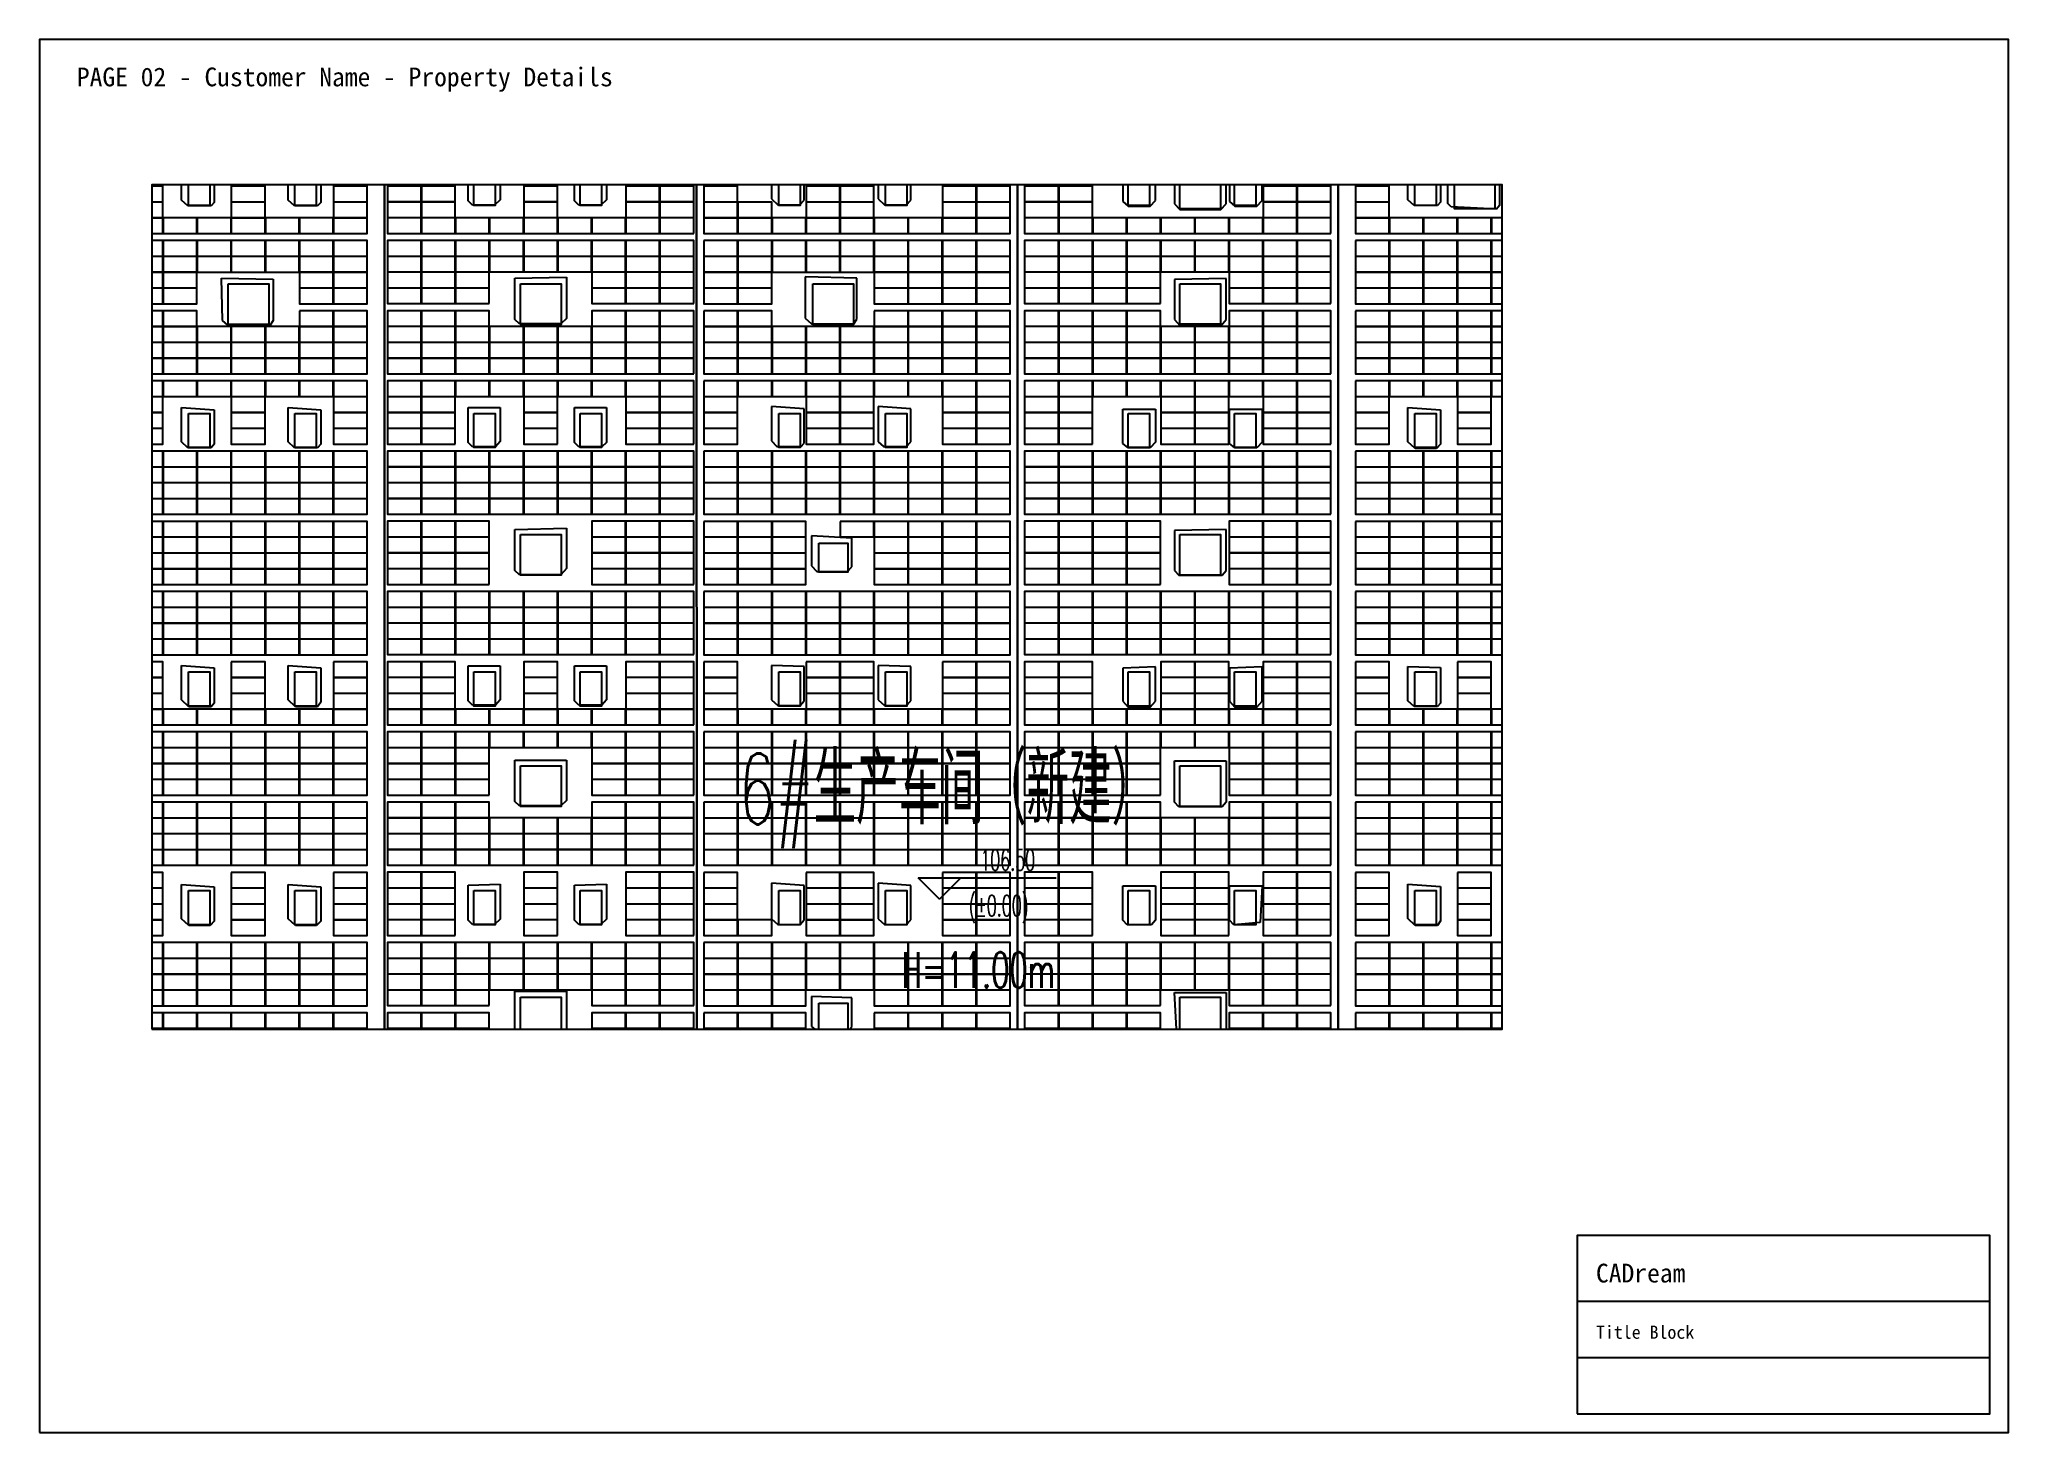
# Paper-space layout 'Layout1' of a CAD drawing. Header units: metres, sheet in millimetres. Extents: x 0 to 420, y 0 to 297.
# The model-space entities are those that its viewports show. They can reach past a viewport. Long polylines and large blocks are cut down to what shows.
import ezdxf

# ---------------------------------------------------------------- set-up
doc = ezdxf.new("R2010")
doc.units = ezdxf.units.M
doc.linetypes.add('DASHED', pattern=[1.524, 1.27, -0.254])
doc.linetypes.add('HIDDEN', pattern=[0.375, 0.25, -0.125])
for name, color, linetype in [('-文字', 7, 'Continuous'), ('SHEET_BORDER', 8, 'Continuous'), ('SHEET_TEXT', 5, 'Continuous'), ('SHEET_TITLEBLOCK', 7, 'Continuous'), ('SHEET_VIEWPORT_FRAME', 6, 'Continuous'), ('屋脊线', 7, 'ByLayer'), ('组件', 7, 'ByLayer'), ('阴影', 8, 'DASHED'), ('障碍物', 7, 'ByLayer')]:
    doc.layers.add(name, color=color, linetype=linetype)
doc.layers.add('X消防车道', color=6, linetype='HIDDEN', lineweight=18)
doc.styles.add('_HZTXT', font='simplex.shx', dxfattribs={"width": 0.8, "bigfont": 'hztxt.shx'})
doc.styles.add('_TCH_DIM', font='SIMPLEX.shx', dxfattribs={"width": 0.6, "bigfont": 'GBCBIG.shx'})

psp = doc.layouts.get("Layout1")

# ---------------------------------------------------------------- texts
at = {"layer": 'SHEET_TEXT'}
psp.add_text('PAGE 02 - Customer Name - Property Details', height=4, dxfattribs=at).set_placement((8, 287))

msp = doc.modelspace()

# ---------------------------------------------------------------- texts
at = {"layer": '-文字', "linetype": 'Continuous'}
for s, height, rotation, style, width, p in [('6#生产车间（新建）', 5000, 359.99994, '_HZTXT', 0.6, (-20435, 10114, 10100)), ('106.50', 1487.5, 360, '_TCH_DIM', 0.55, (-3409, 6864, 10100)), ('(%%P0.00)', 1487.5, 360, '_TCH_DIM', 0.55, (-4216, 3643, 10100)), ('H=11.00m', 2500, 359.99994, '_HZTXT', 0.6, (-8944, -1396, 10100))]:
    msp.add_text(s, height=height, rotation=rotation, dxfattribs=dict(at, style=style, width=width)).set_placement(p)
at = {"flags": 1}
for tag, s in [('offset-x', '20'), ('offset-y', '500'), ('offset-x', '20'), ('offset-y', '500'), ('offset-x', '20'), ('offset-y', '500'), ('offset-x', '20'), ('offset-y', '500'), ('offset-x', '20'), ('offset-y', '500'), ('offset-x', '20'), ('offset-y', '500'), ('offset-x', '20'), ('offset-y', '500'), ('offset-x', '20'), ('offset-y', '500'), ('offset-x', '2000'), ('offset-y', '600'), ('mode', 'hybrid'), ('mode', 'hybrid'), ('mode', 'hybrid'), ('mode', 'hybrid'), ('mode', 'hybrid'), ('mode', 'hybrid'), ('mode', 'hybrid'), ('mode', 'hybrid'), ('mode', 'hybrid'), ('tilt', '2.91'), ('azimuth', '270'), ('align', 'center'), ('array-mode', 'array'), ('panel-x', '109.60000000000001'), ('panel-y', '238.4'), ('panel-per-row', '4'), ('bracket-type', 'guideRail'), ('bracket-value', '100'), ('tilt', '2.87'), ('azimuth', '90'), ('align', 'center'), ('array-mode', 'array'), ('panel-x', '109.60000000000001'), ('panel-y', '238.4'), ('panel-per-row', '4'), ('bracket-type', 'guideRail'), ('bracket-value', '100'), ('tilt', '3.58'), ('azimuth', '270'), ('align', 'center'), ('array-mode', 'array'), ('panel-x', '109.60000000000001'), ('panel-y', '238.4'), ('panel-per-row', '4'), ('bracket-type', 'guideRail'), ('bracket-value', '100'), ('tilt', '3.04'), ('azimuth', '90'), ('align', 'center'), ('array-mode', 'array'), ('panel-x', '109.60000000000001'), ('panel-y', '238.4'), ('panel-per-row', '4'), ('bracket-type', 'guideRail'), ('bracket-value', '100'), ('tilt', '3.04'), ('azimuth', '270'), ('align', 'center'), ('array-mode', 'array'), ('panel-x', '109.60000000000001'), ('panel-y', '238.4'), ('panel-per-row', '4'), ('bracket-type', 'guideRail'), ('bracket-value', '100'), ('tilt', '3.12'), ('azimuth', '90'), ('align', 'center'), ('array-mode', 'array'), ('panel-x', '109.60000000000001'), ('panel-y', '238.4'), ('panel-per-row', '4'), ('bracket-type', 'guideRail'), ('bracket-value', '100'), ('tilt', '3.58'), ('azimuth', '270'), ('align', 'center'), ('array-mode', 'array'), ('panel-x', '109.60000000000001'), ('panel-y', '238.4'), ('panel-per-row', '4'), ('bracket-type', 'guideRail'), ('bracket-value', '100'), ('tilt', '2.87'), ('azimuth', '90'), ('align', 'center'), ('array-mode', 'array'), ('panel-x', '109.60000000000001'), ('panel-y', '238.4'), ('panel-per-row', '4'), ('bracket-type', 'guideRail'), ('bracket-value', '100'), ('tilt', '20'), ('azimuth', '180'), ('align', 'center'), ('array-mode', 'array'), ('panel-x', '109.60000000000001'), ('panel-y', '238.4'), ('panel-per-row', '9'), ('bracket-type', 'solidBracket'), ('bracket-value', '500'), ('row-per-array', '1'), ('row-per-array', '1'), ('row-per-array', '1'), ('row-per-array', '1'), ('row-per-array', '1'), ('row-per-array', '1'), ('row-per-array', '1'), ('row-per-array', '1'), ('row-per-array', '2')]:
    msp.add_attdef(tag, (0, 0), s, height=25, dxfattribs=at)

# ---------------------------------------------------------------- blocks, each defined once
blk = doc.blocks.new('CADREAM_TITLEBLOCK_V1')
at = {"layer": 'SHEET_TITLEBLOCK'}
for p, q in [((0, 24), (88, 24)), ((0, 12), (88, 12))]:
    blk.add_line(p, q, dxfattribs=at)
blk.add_lwpolyline([(0, 0), (88, 0), (88, 38), (0, 38)], close=True, dxfattribs=at)
for s, height, p in [('CADream', 4, (4, 28)), ('Title Block', 2.8, (4, 16))]:
    blk.add_text(s, height=height, dxfattribs=at).set_placement(p)
blk = doc.blocks.new('*U6')
at = {"layer": '屋脊线', "color": 30}
for p, q in [((-45396, -129651, 10100), (-45400, 145849, 10100)), ((-23396, -129651, 8900), (-23400, 145849, 8900)), ((-796, -129651, 10100), (-800, 145849, 10100)), ((21804, -129651, 8900), (21800, 145849, 8900))]:
    blk.add_line(p, q, dxfattribs=at)
at = {"flags": 1}
for tag in ['unit_id', 'unit_name']:
    blk.add_attdef(tag, (0, 0), '', height=2.5, dxfattribs=at)
blk = doc.blocks.new('*U84')
at = {"layer": '障碍物', "color": 1}
blk.add_polyline3d([(-59200, 56099, 10), (-57700, 56099, 10), (-57700, 53699, 10), (-59200, 53699, 10)], close=True, dxfattribs=at)
at = {"flags": 1}
for tag in ['height', 'shape']:
    blk.add_attdef(tag, (0, 0), '', height=2.5, dxfattribs=at)
blk = doc.blocks.new('*U85')
at = {"layer": '障碍物', "color": 1}
blk.add_polyline3d([(-51700, 56099, 10), (-50200, 56099, 10), (-50200, 53699, 10), (-51700, 53699, 10)], close=True, dxfattribs=at)
at = {"flags": 1}
for tag in ['height', 'shape']:
    blk.add_attdef(tag, (0, 0), '', height=2.5, dxfattribs=at)
blk = doc.blocks.new('*U86')
at = {"layer": '障碍物', "color": 1}
blk.add_polyline3d([(-59200, 39049, 10), (-57700, 39049, 10), (-57700, 36649, 10), (-59200, 36649, 10)], close=True, dxfattribs=at)
at = {"flags": 1}
for tag in ['height', 'shape']:
    blk.add_attdef(tag, (0, 0), '', height=2.5, dxfattribs=at)
blk = doc.blocks.new('*U87')
at = {"layer": '障碍物', "color": 1}
blk.add_polyline3d([(-51700, 39049, 10), (-50200, 39049, 10), (-50200, 36649, 10), (-51700, 36649, 10)], close=True, dxfattribs=at)
at = {"flags": 1}
for tag in ['height', 'shape']:
    blk.add_attdef(tag, (0, 0), '', height=2.5, dxfattribs=at)
blk = doc.blocks.new('*U88')
at = {"layer": '障碍物', "color": 1}
blk.add_polyline3d([(-59200, 20849, 10), (-57700, 20849, 10), (-57700, 18449, 10), (-59200, 18449, 10)], close=True, dxfattribs=at)
at = {"flags": 1}
for tag in ['height', 'shape']:
    blk.add_attdef(tag, (0, 0), '', height=2.5, dxfattribs=at)
blk = doc.blocks.new('*U89')
at = {"layer": '障碍物', "color": 1}
blk.add_polyline3d([(-51700, 20849, 10), (-50200, 20849, 10), (-50200, 18449, 10), (-51700, 18449, 10)], close=True, dxfattribs=at)
at = {"flags": 1}
for tag in ['height', 'shape']:
    blk.add_attdef(tag, (0, 0), '', height=2.5, dxfattribs=at)
blk = doc.blocks.new('*U90')
at = {"layer": '障碍物', "color": 1}
blk.add_polyline3d([(-59200, 5449, 10), (-57700, 5449, 10), (-57700, 3049, 10), (-59200, 3049, 10)], close=True, dxfattribs=at)
at = {"flags": 1}
for tag in ['height', 'shape']:
    blk.add_attdef(tag, (0, 0), '', height=2.5, dxfattribs=at)
blk = doc.blocks.new('*U91')
at = {"layer": '障碍物', "color": 1}
blk.add_polyline3d([(-51700, 5449, 10), (-50200, 5449, 10), (-50200, 3049, 10), (-51700, 3049, 10)], close=True, dxfattribs=at)
at = {"flags": 1}
for tag in ['height', 'shape']:
    blk.add_attdef(tag, (0, 0), '', height=2.5, dxfattribs=at)
blk = doc.blocks.new('*U108')
at = {"layer": '障碍物', "color": 1}
blk.add_polyline3d([(-56410, 48189, 10), (-53550, 48189, 10), (-53550, 45329, 10), (-56410, 45329, 10)], close=True, dxfattribs=at)
at = {"flags": 1}
for tag in ['height', 'shape']:
    blk.add_attdef(tag, (0, 0), '', height=2.5, dxfattribs=at)
blk = doc.blocks.new('*U119')
at = {"layer": '障碍物', "color": 1}
blk.add_polyline3d([(-39100, 56099, 10), (-37600, 56099, 10), (-37600, 53699, 10), (-39100, 53699, 10)], close=True, dxfattribs=at)
at = {"flags": 1}
for tag in ['height', 'shape']:
    blk.add_attdef(tag, (0, 0), '', height=2.5, dxfattribs=at)
blk = doc.blocks.new('*U120')
at = {"layer": '障碍物', "color": 1}
blk.add_polyline3d([(-31600, 56099, 10), (-30100, 56099, 10), (-30100, 53699, 10), (-31600, 53699, 10)], close=True, dxfattribs=at)
at = {"flags": 1}
for tag in ['height', 'shape']:
    blk.add_attdef(tag, (0, 0), '', height=2.5, dxfattribs=at)
blk = doc.blocks.new('*U121')
at = {"layer": '障碍物', "color": 1}
blk.add_polyline3d([(-39100, 39049, 10), (-37600, 39049, 10), (-37600, 36649, 10), (-39100, 36649, 10)], close=True, dxfattribs=at)
at = {"flags": 1}
for tag in ['height', 'shape']:
    blk.add_attdef(tag, (0, 0), '', height=2.5, dxfattribs=at)
blk = doc.blocks.new('*U122')
at = {"layer": '障碍物', "color": 1}
blk.add_polyline3d([(-31600, 39049, 10), (-30100, 39049, 10), (-30100, 36649, 10), (-31600, 36649, 10)], close=True, dxfattribs=at)
at = {"flags": 1}
for tag in ['height', 'shape']:
    blk.add_attdef(tag, (0, 0), '', height=2.5, dxfattribs=at)
blk = doc.blocks.new('*U123')
at = {"layer": '障碍物', "color": 1}
blk.add_polyline3d([(-39100, 20849, 10), (-37600, 20849, 10), (-37600, 18449, 10), (-39100, 18449, 10)], close=True, dxfattribs=at)
at = {"flags": 1}
for tag in ['height', 'shape']:
    blk.add_attdef(tag, (0, 0), '', height=2.5, dxfattribs=at)
blk = doc.blocks.new('*U124')
at = {"layer": '障碍物', "color": 1}
blk.add_polyline3d([(-31600, 20849, 10), (-30100, 20849, 10), (-30100, 18449, 10), (-31600, 18449, 10)], close=True, dxfattribs=at)
at = {"flags": 1}
for tag in ['height', 'shape']:
    blk.add_attdef(tag, (0, 0), '', height=2.5, dxfattribs=at)
blk = doc.blocks.new('*U125')
at = {"layer": '障碍物', "color": 1}
blk.add_polyline3d([(-39100, 5449, 10), (-37600, 5449, 10), (-37600, 3049, 10), (-39100, 3049, 10)], close=True, dxfattribs=at)
at = {"flags": 1}
for tag in ['height', 'shape']:
    blk.add_attdef(tag, (0, 0), '', height=2.5, dxfattribs=at)
blk = doc.blocks.new('*U126')
at = {"layer": '障碍物', "color": 1}
blk.add_polyline3d([(-31600, 5449, 10), (-30100, 5449, 10), (-30100, 3049, 10), (-31600, 3049, 10)], close=True, dxfattribs=at)
at = {"flags": 1}
for tag in ['height', 'shape']:
    blk.add_attdef(tag, (0, 0), '', height=2.5, dxfattribs=at)
blk = doc.blocks.new('*U145')
at = {"layer": '障碍物', "color": 1}
blk.add_polyline3d([(-35810, 48189, 10), (-32950, 48189, 10), (-32950, 45329, 10), (-35810, 45329, 10)], close=True, dxfattribs=at)
at = {"flags": 1}
for tag in ['height', 'shape']:
    blk.add_attdef(tag, (0, 0), '', height=2.5, dxfattribs=at)
blk = doc.blocks.new('*U146')
at = {"layer": '障碍物', "color": 1}
blk.add_polyline3d([(-35810, 30529, 10), (-32950, 30529, 10), (-32950, 27668, 10), (-35810, 27668, 10)], close=True, dxfattribs=at)
at = {"flags": 1}
for tag in ['height', 'shape']:
    blk.add_attdef(tag, (0, 0), '', height=2.5, dxfattribs=at)
blk = doc.blocks.new('*U147')
at = {"layer": '障碍物', "color": 1}
blk.add_polyline3d([(-35810, 14229, 10), (-32950, 14229, 10), (-32950, 11368, 10), (-35810, 11368, 10)], close=True, dxfattribs=at)
at = {"flags": 1}
for tag in ['height', 'shape']:
    blk.add_attdef(tag, (0, 0), '', height=2.5, dxfattribs=at)
blk = doc.blocks.new('*U148')
at = {"layer": '障碍物', "color": 1}
blk.add_polyline3d([(-35810, -2061, 10), (-32950, -2061, 10), (-32950, -4921, 10), (-35810, -4921, 10)], close=True, dxfattribs=at)
at = {"flags": 1}
for tag in ['height', 'shape']:
    blk.add_attdef(tag, (0, 0), '', height=2.5, dxfattribs=at)
blk = doc.blocks.new('*U176')
at = {"layer": '障碍物', "color": 1}
blk.add_polyline3d([(-17600, 56099, 10), (-16100, 56099, 10), (-16100, 53699, 10), (-17600, 53699, 10)], close=True, dxfattribs=at)
at = {"flags": 1}
for tag in ['height', 'shape']:
    blk.add_attdef(tag, (0, 0), '', height=2.5, dxfattribs=at)
blk = doc.blocks.new('*U177')
at = {"layer": '障碍物', "color": 1}
blk.add_polyline3d([(-10100, 56099, 10), (-8600, 56099, 10), (-8600, 53699, 10), (-10100, 53699, 10)], close=True, dxfattribs=at)
at = {"flags": 1}
for tag in ['height', 'shape']:
    blk.add_attdef(tag, (0, 0), '', height=2.5, dxfattribs=at)
blk = doc.blocks.new('*U178')
at = {"layer": '障碍物', "color": 1}
blk.add_polyline3d([(7000, 56099, 10), (8500, 56099, 10), (8500, 53699, 10), (7000, 53699, 10)], close=True, dxfattribs=at)
at = {"flags": 1}
for tag in ['height', 'shape']:
    blk.add_attdef(tag, (0, 0), '', height=2.5, dxfattribs=at)
blk = doc.blocks.new('*U179')
at = {"layer": '障碍物', "color": 1}
blk.add_polyline3d([(14500, 56099, 10), (16000, 56099, 10), (16000, 53699, 10), (14500, 53699, 10)], close=True, dxfattribs=at)
at = {"flags": 1}
for tag in ['height', 'shape']:
    blk.add_attdef(tag, (0, 0), '', height=2.5, dxfattribs=at)
blk = doc.blocks.new('*U180')
at = {"layer": '障碍物', "color": 1}
blk.add_polyline3d([(-17600, 39049, 10), (-16100, 39049, 10), (-16100, 36649, 10), (-17600, 36649, 10)], close=True, dxfattribs=at)
at = {"flags": 1}
for tag in ['height', 'shape']:
    blk.add_attdef(tag, (0, 0), '', height=2.5, dxfattribs=at)
blk = doc.blocks.new('*U181')
at = {"layer": '障碍物', "color": 1}
blk.add_polyline3d([(-10100, 39049, 10), (-8600, 39049, 10), (-8600, 36649, 10), (-10100, 36649, 10)], close=True, dxfattribs=at)
at = {"flags": 1}
for tag in ['height', 'shape']:
    blk.add_attdef(tag, (0, 0), '', height=2.5, dxfattribs=at)
blk = doc.blocks.new('*U182')
at = {"layer": '障碍物', "color": 1}
blk.add_polyline3d([(7000, 39049, 10), (8500, 39049, 10), (8500, 36649, 10), (7000, 36649, 10)], close=True, dxfattribs=at)
at = {"flags": 1}
for tag in ['height', 'shape']:
    blk.add_attdef(tag, (0, 0), '', height=2.5, dxfattribs=at)
blk = doc.blocks.new('*U183')
at = {"layer": '障碍物', "color": 1}
blk.add_polyline3d([(14500, 39049, 10), (16000, 39049, 10), (16000, 36649, 10), (14500, 36649, 10)], close=True, dxfattribs=at)
at = {"flags": 1}
for tag in ['height', 'shape']:
    blk.add_attdef(tag, (0, 0), '', height=2.5, dxfattribs=at)
blk = doc.blocks.new('*U184')
at = {"layer": '障碍物', "color": 1}
blk.add_polyline3d([(-17600, 20849, 10), (-16100, 20849, 10), (-16100, 18449, 10), (-17600, 18449, 10)], close=True, dxfattribs=at)
at = {"flags": 1}
for tag in ['height', 'shape']:
    blk.add_attdef(tag, (0, 0), '', height=2.5, dxfattribs=at)
blk = doc.blocks.new('*U185')
at = {"layer": '障碍物', "color": 1}
blk.add_polyline3d([(-10100, 20849, 10), (-8600, 20849, 10), (-8600, 18449, 10), (-10100, 18449, 10)], close=True, dxfattribs=at)
at = {"flags": 1}
for tag in ['height', 'shape']:
    blk.add_attdef(tag, (0, 0), '', height=2.5, dxfattribs=at)
blk = doc.blocks.new('*U186')
at = {"layer": '障碍物', "color": 1}
blk.add_polyline3d([(7000, 20849, 10), (8500, 20849, 10), (8500, 18449, 10), (7000, 18449, 10)], close=True, dxfattribs=at)
at = {"flags": 1}
for tag in ['height', 'shape']:
    blk.add_attdef(tag, (0, 0), '', height=2.5, dxfattribs=at)
blk = doc.blocks.new('*U187')
at = {"layer": '障碍物', "color": 1}
blk.add_polyline3d([(14500, 20849, 10), (16000, 20849, 10), (16000, 18449, 10), (14500, 18449, 10)], close=True, dxfattribs=at)
at = {"flags": 1}
for tag in ['height', 'shape']:
    blk.add_attdef(tag, (0, 0), '', height=2.5, dxfattribs=at)
blk = doc.blocks.new('*U188')
at = {"layer": '障碍物', "color": 1}
blk.add_polyline3d([(-17600, 5449, 10), (-16100, 5449, 10), (-16100, 3049, 10), (-17600, 3049, 10)], close=True, dxfattribs=at)
at = {"flags": 1}
for tag in ['height', 'shape']:
    blk.add_attdef(tag, (0, 0), '', height=2.5, dxfattribs=at)
blk = doc.blocks.new('*U189')
at = {"layer": '障碍物', "color": 1}
blk.add_polyline3d([(-10100, 5449, 10), (-8600, 5449, 10), (-8600, 3049, 10), (-10100, 3049, 10)], close=True, dxfattribs=at)
at = {"flags": 1}
for tag in ['height', 'shape']:
    blk.add_attdef(tag, (0, 0), '', height=2.5, dxfattribs=at)
blk = doc.blocks.new('*U190')
at = {"layer": '障碍物', "color": 1}
blk.add_polyline3d([(7000, 5449, 10), (8500, 5449, 10), (8500, 3049, 10), (7000, 3049, 10)], close=True, dxfattribs=at)
at = {"flags": 1}
for tag in ['height', 'shape']:
    blk.add_attdef(tag, (0, 0), '', height=2.5, dxfattribs=at)
blk = doc.blocks.new('*U191')
at = {"layer": '障碍物', "color": 1}
blk.add_polyline3d([(14500, 5449, 10), (16000, 5449, 10), (16000, 3049, 10), (14500, 3049, 10)], close=True, dxfattribs=at)
at = {"flags": 1}
for tag in ['height', 'shape']:
    blk.add_attdef(tag, (0, 0), '', height=2.5, dxfattribs=at)
blk = doc.blocks.new('*U222')
at = {"layer": '障碍物', "color": 1}
blk.add_polyline3d([(-15210, 48189, 10), (-12350, 48189, 10), (-12350, 45328, 10), (-15210, 45328, 10)], close=True, dxfattribs=at)
at = {"flags": 1}
for tag in ['height', 'shape']:
    blk.add_attdef(tag, (0, 0), '', height=2.5, dxfattribs=at)
blk = doc.blocks.new('*U223')
at = {"layer": '障碍物', "color": 1}
blk.add_polyline3d([(-14801, 29920, 10), (-12758, 29920, 10), (-12758, 27877, 10), (-14801, 27877, 10)], close=True, dxfattribs=at)
at = {"flags": 1}
for tag in ['height', 'shape']:
    blk.add_attdef(tag, (0, 0), '', height=2.5, dxfattribs=at)
blk = doc.blocks.new('*U224')
at = {"layer": '障碍物', "color": 1}
blk.add_polyline3d([(-14801, -2470, 10), (-12758, -2470, 10), (-12758, -4513, 10), (-14801, -4513, 10)], close=True, dxfattribs=at)
at = {"flags": 1}
for tag in ['height', 'shape']:
    blk.add_attdef(tag, (0, 0), '', height=2.5, dxfattribs=at)
blk = doc.blocks.new('*U234')
at = {"layer": '障碍物', "color": 1}
blk.add_polyline3d([(10640, 48192, 10), (13500, 48192, 10), (13500, 45331, 10), (10640, 45331, 10)], close=True, dxfattribs=at)
at = {"flags": 1}
for tag in ['height', 'shape']:
    blk.add_attdef(tag, (0, 0), '', height=2.5, dxfattribs=at)
blk = doc.blocks.new('*U235')
at = {"layer": '障碍物', "color": 1}
blk.add_polyline3d([(10640, 30532, 10), (13500, 30532, 10), (13500, 27671, 10), (10640, 27671, 10)], close=True, dxfattribs=at)
at = {"flags": 1}
for tag in ['height', 'shape']:
    blk.add_attdef(tag, (0, 0), '', height=2.5, dxfattribs=at)
blk = doc.blocks.new('*U236')
at = {"layer": '障碍物', "color": 1}
blk.add_polyline3d([(10640, 14232, 10), (13500, 14232, 10), (13500, 11371, 10), (10640, 11371, 10)], close=True, dxfattribs=at)
at = {"flags": 1}
for tag in ['height', 'shape']:
    blk.add_attdef(tag, (0, 0), '', height=2.5, dxfattribs=at)
blk = doc.blocks.new('*U237')
at = {"layer": '障碍物', "color": 1}
blk.add_polyline3d([(10640, -2058, 10), (13500, -2058, 10), (13500, -4919, 10), (10640, -4919, 10)], close=True, dxfattribs=at)
at = {"flags": 1}
for tag in ['height', 'shape']:
    blk.add_attdef(tag, (0, 0), '', height=2.5, dxfattribs=at)
blk = doc.blocks.new('*U245')
at = {"layer": '障碍物', "color": 1}
blk.add_polyline3d([(10640, 56334, 10), (13500, 56334, 10), (13500, 53473, 10), (10640, 53473, 10)], close=True, dxfattribs=at)
at = {"flags": 1}
for tag in ['height', 'shape']:
    blk.add_attdef(tag, (0, 0), '', height=2.5, dxfattribs=at)
blk = doc.blocks.new('*U256')
at = {"layer": '障碍物', "color": 1}
blk.add_polyline3d([(27200, 56099, 10), (28700, 56099, 10), (28700, 53699, 10), (27200, 53699, 10)], close=True, dxfattribs=at)
at = {"flags": 1}
for tag in ['height', 'shape']:
    blk.add_attdef(tag, (0, 0), '', height=2.5, dxfattribs=at)
blk = doc.blocks.new('*U258')
at = {"layer": '障碍物', "color": 1}
blk.add_polyline3d([(27200, 39049, 10), (28700, 39049, 10), (28700, 36649, 10), (27200, 36649, 10)], close=True, dxfattribs=at)
at = {"flags": 1}
for tag in ['height', 'shape']:
    blk.add_attdef(tag, (0, 0), '', height=2.5, dxfattribs=at)
blk = doc.blocks.new('*U260')
at = {"layer": '障碍物', "color": 1}
blk.add_polyline3d([(27200, 20849, 10), (28700, 20849, 10), (28700, 18449, 10), (27200, 18449, 10)], close=True, dxfattribs=at)
at = {"flags": 1}
for tag in ['height', 'shape']:
    blk.add_attdef(tag, (0, 0), '', height=2.5, dxfattribs=at)
blk = doc.blocks.new('*U262')
at = {"layer": '障碍物', "color": 1}
blk.add_polyline3d([(27200, 5449, 10), (28700, 5449, 10), (28700, 3049, 10), (27200, 3049, 10)], close=True, dxfattribs=at)
at = {"flags": 1}
for tag in ['height', 'shape']:
    blk.add_attdef(tag, (0, 0), '', height=2.5, dxfattribs=at)
blk = doc.blocks.new('*U283')
at = {"layer": '障碍物', "color": 1}
blk.add_polyline3d([(29990, 56329, 10), (32850, 56329, 10), (32850, 53468, 10), (29990, 53468, 10)], close=True, dxfattribs=at)
at = {"flags": 1}
for tag in ['height', 'shape']:
    blk.add_attdef(tag, (0, 0), '', height=2.5, dxfattribs=at)
blk = doc.blocks.new('*U17')
at = {"layer": '组件', "color": 0}
blk.add_polyline3d([(0, 0, 0), (0, -110, 0), (238, -110, 15), (238, 0, 15)], close=True, dxfattribs=at)
at = {"flags": 1}
for tag in ['silicon-material', 'panel-length', 'panel-width', 'panel-height', 'mounting-hole-spacing1', 'mounting-hole-spacing2', 'userid', 'module-material', 'theme', 'name', 'vmpo', 'voco', 'pmax', 'company-name', 'note', 'id', 'impo', 'isco']:
    blk.add_attdef(tag, (0, 0), '', height=2.5, dxfattribs=at)
blk = doc.blocks.new('*U15')
at = {"layer": '组件', "color": 0}
blk.add_polyline3d([(0, 0, 0), (0, 110, 0), (-238, 110, 13), (-238, 0, 13)], close=True, dxfattribs=at)
at = {"flags": 1}
for tag in ['silicon-material', 'panel-length', 'panel-width', 'panel-height', 'mounting-hole-spacing1', 'mounting-hole-spacing2', 'userid', 'module-material', 'theme', 'name', 'vmpo', 'voco', 'pmax', 'company-name', 'note', 'id', 'impo', 'isco']:
    blk.add_attdef(tag, (0, 0), '', height=2.5, dxfattribs=at)
blk = doc.blocks.new('*U13')
at = {"layer": '组件', "color": 0}
blk.add_polyline3d([(0, 0, 0), (0, -110, 0), (238, -110, 13), (238, 0, 13)], close=True, dxfattribs=at)
at = {"flags": 1}
for tag in ['silicon-material', 'panel-length', 'panel-width', 'panel-height', 'mounting-hole-spacing1', 'mounting-hole-spacing2', 'userid', 'module-material', 'theme', 'name', 'vmpo', 'voco', 'pmax', 'company-name', 'note', 'id', 'impo', 'isco']:
    blk.add_attdef(tag, (0, 0), '', height=2.5, dxfattribs=at)
blk = doc.blocks.new('*U11')
at = {"layer": '组件', "color": 0}
blk.add_polyline3d([(0, 0, 0), (0, 110, 0), (-238, 110, 13), (-238, 0, 13)], close=True, dxfattribs=at)
at = {"flags": 1}
for tag in ['silicon-material', 'panel-length', 'panel-width', 'panel-height', 'mounting-hole-spacing1', 'mounting-hole-spacing2', 'userid', 'module-material', 'theme', 'name', 'vmpo', 'voco', 'pmax', 'company-name', 'note', 'id', 'impo', 'isco']:
    blk.add_attdef(tag, (0, 0), '', height=2.5, dxfattribs=at)
blk = doc.blocks.new('*U9')
at = {"layer": '组件', "color": 0}
blk.add_polyline3d([(0, 0, 0), (0, -110, 0), (238, -110, 15), (238, 0, 15)], close=True, dxfattribs=at)
at = {"flags": 1}
for tag in ['silicon-material', 'panel-length', 'panel-width', 'panel-height', 'mounting-hole-spacing1', 'mounting-hole-spacing2', 'userid', 'module-material', 'theme', 'name', 'vmpo', 'voco', 'pmax', 'company-name', 'note', 'id', 'impo', 'isco']:
    blk.add_attdef(tag, (0, 0), '', height=2.5, dxfattribs=at)

# ---------------------------------------------------------------- hatches: boundary and pattern name
at = {"layer": 'X消防车道'}
h = msp.add_hatch(dxfattribs=at)
h.set_pattern_fill('DOTS', color=8, scale=1000, angle=-31.48784)
h.set_pattern_definition([(328.51216202, (-1970228605.7, -2547630934.4), (1506.0502845, 939.1527315), [0, -1587.5])])
h.paths.add_polyline_path([(-93210, -143670, 0.3886963), (-80261, -155529), (-29868, -155529, 0.0729934), (-27282, -155149), (-24813, -154408, -0.0729934), (-22226, -154029), (83400, -154029, -0.4142154), (92400, -163029), (92400, -173022), (96400, -173176), (96400, -163029, 0.4142203), (83400, -150029), (-22813, -150029, 0.0729934), (-25400, -150408), (-27869, -151149, -0.0729934), (-30455, -151529), (-80261, -151529, -0.3886977), (-89226, -143319), (-114667, 145381, -0.4401983), (-105702, 155171), (86000, 155171, -0.414211), (95000, 146171, -0.1414481), (97000, 153099, 0.2576704), (86000, 159171), (-105702, 159171, 0.4401961), (-118651, 145030)])

# ---------------------------------------------------------------- linework, layer by layer
at = {"layer": '-文字', "linetype": 'Continuous'}
for p, q in [((-6287, 4839, 10100), (-7787, 6339, 10100)), ((-7787, 6339, 10100), (1941, 6339, 10100)), ((-6287, 4839, 10100), (-4787, 6339, 10100))]:
    msp.add_line(p, q, dxfattribs=at)
at = {"layer": '屋脊线', "color": 2, "elevation": 10100}
for points in [[(-45400, 145849), (-45396, -129651)], [(-800, 145849), (-796, -129651)]]:
    msp.add_lwpolyline(points, dxfattribs=at)
at = {"layer": '屋脊线', "color": 30, "elevation": 8900}
for points in [[(-23400, 145849), (-23396, -129651)], [(21800, 145849), (21804, -129651)]]:
    msp.add_lwpolyline(points, dxfattribs=at)
at = {"layer": '阴影', "linetype": 'DASHED'}
for points in [[(-59698, 56496, 9207), (-57393, 56416, 9351), (-57393, 53913, 9351), (-57616, 53671, 9337), (-59252, 53671, 9235), (-59698, 54075, 9207), (-59698, 56496, 9207)], [(-52187, 56497, 9677), (-49881, 56416, 9821), (-49881, 53914, 9821), (-50104, 53671, 9807), (-51741, 53671, 9705), (-52187, 54075, 9677), (-52187, 56497, 9677)], [(-37654, 53718, 9679), (-39185, 53718, 9762), (-39507, 54017, 9780), (-39507, 56478, 9780), (-37251, 56553, 9657), (-37251, 54091, 9657), (-37654, 53718, 9679)], [(-30160, 53719, 9270), (-31691, 53719, 9353), (-32013, 54017, 9371), (-32013, 56479, 9371), (-29757, 56553, 9248), (-29757, 54092, 9248), (-30160, 53719, 9270)], [(-15821, 54079, 9303), (-15821, 56500, 9303), (-18126, 56581, 9181), (-18126, 54159, 9181), (-17680, 53756, 9205), (-16118, 53756, 9288), (-15821, 54079, 9303)], [(-8309, 54079, 9702), (-8309, 56500, 9702), (-10615, 56581, 9580), (-10615, 54160, 9580), (-10168, 53756, 9603), (-8606, 53756, 9686), (-8309, 54079, 9702)], [(6630, 56397, 9707), (6630, 53976, 9707), (7002, 53653, 9687), (8564, 53653, 9604), (8935, 54057, 9584), (8935, 56478, 9584), (6630, 56397, 9707)], [(10274, 56640, 9513), (10274, 53815, 9513), (10646, 53411, 9493), (13546, 53411, 9339), (13918, 53815, 9320), (13918, 56720, 9320), (10274, 56640, 9513)], [(14141, 56398, 9308), (14141, 53976, 9308), (14513, 53653, 9288), (16075, 53653, 9205), (16447, 54057, 9185), (16447, 56478, 9185), (14141, 56398, 9308)], [(26711, 56512, 9208), (29016, 56350, 9352), (29016, 53929, 9352), (28793, 53687, 9338), (27157, 53687, 9236), (26711, 54090, 9208), (26711, 56512, 9208)], [(29537, 56754, 9384), (33181, 56593, 9612), (33181, 53687, 9612), (32958, 53444, 9598), (29760, 53606, 9398), (29537, 53848, 9384), (29537, 56754, 9384)], [(-56872, 48586, 9384), (-53228, 48505, 9612), (-53228, 45599, 9612), (-53451, 45277, 9598), (-56426, 45277, 9412), (-56798, 45599, 9389), (-56872, 48586, 9384)], [(-32980, 45363, 9424), (-35881, 45363, 9582), (-36203, 45662, 9599), (-36203, 48571, 9599), (-32577, 48646, 9402), (-32577, 45736, 9402), (-32980, 45363, 9424)], [(-12102, 45684, 9501), (-12102, 48590, 9501), (-15746, 48671, 9307), (-15746, 45765, 9307), (-15300, 45361, 9331), (-12325, 45361, 9489), (-12102, 45684, 9501)], [(10274, 48487, 9513), (10274, 45662, 9513), (10646, 45258, 9493), (13547, 45258, 9339), (13918, 45662, 9320), (13918, 48568, 9320), (10274, 48487, 9513)], [(-59698, 39465, 9207), (-57392, 39303, 9351), (-57392, 36882, 9351), (-57615, 36640, 9337), (-59252, 36640, 9235), (-59698, 37043, 9207), (-59698, 39465, 9207)], [(-52187, 39465, 9677), (-49881, 39303, 9821), (-49881, 36882, 9821), (-50104, 36640, 9807), (-51740, 36640, 9705), (-52187, 37043, 9677), (-52187, 39465, 9677)], [(-37573, 36710, 9674), (-39184, 36710, 9762), (-39507, 37008, 9780), (-39507, 39470, 9780), (-37251, 39470, 9657), (-37251, 37083, 9657), (-37573, 36710, 9674)], [(-30079, 36710, 9265), (-31690, 36710, 9353), (-32013, 37008, 9371), (-32013, 39470, 9371), (-29756, 39470, 9248), (-29756, 37008, 9248), (-30079, 36710, 9265)], [(-15820, 36966, 9303), (-15820, 39388, 9303), (-18126, 39549, 9181), (-18126, 37128, 9181), (-17754, 36724, 9201), (-16043, 36724, 9292), (-15820, 36966, 9303)], [(-8309, 37047, 9702), (-8309, 39388, 9702), (-10614, 39549, 9580), (-10614, 37047, 9580), (-10242, 36724, 9600), (-8606, 36724, 9686), (-8309, 37047, 9702)], [(6630, 39366, 9707), (8936, 39366, 9584), (8936, 37025, 9584), (8564, 36621, 9604), (7002, 36621, 9687), (6630, 36944, 9707), (6630, 39366, 9707)], [(14142, 39366, 9308), (16447, 39366, 9185), (16447, 37025, 9185), (16075, 36621, 9205), (14514, 36621, 9288), (14142, 36944, 9308), (14142, 39366, 9308)], [(26711, 39480, 9208), (29016, 39319, 9352), (29016, 36897, 9352), (28719, 36574, 9333), (27231, 36574, 9240), (26711, 37058, 9208), (26711, 39480, 9208)], [(-32980, 27683, 9424), (-35880, 27683, 9582), (-36203, 27982, 9599), (-36203, 30891, 9599), (-32577, 30966, 9402), (-32577, 28131, 9402), (-32980, 27683, 9424)], [(10274, 30810, 9513), (10274, 27984, 9513), (10572, 27661, 9497), (13621, 27662, 9335), (13919, 27984, 9320), (13919, 30890, 9320), (10274, 30810, 9513)], [(-12473, 28249, 9481), (-12473, 30267, 9481), (-15300, 30428, 9331), (-15300, 28329, 9331), (-14928, 27926, 9351), (-12771, 27926, 9465), (-12473, 28249, 9481)], [(-59698, 21303, 9207), (-57392, 21141, 9351), (-57392, 18639, 9351), (-57615, 18397, 9337), (-59177, 18397, 9240), (-59698, 18881, 9207), (-59698, 21303, 9207)], [(-52186, 21303, 9677), (-49881, 21142, 9821), (-49881, 18720, 9821), (-50104, 18397, 9807), (-51666, 18397, 9709), (-52186, 18881, 9677), (-52186, 21303, 9677)], [(-37573, 18508, 9674), (-39184, 18508, 9762), (-39507, 18806, 9780), (-39507, 21268, 9780), (-37250, 21268, 9657), (-37250, 18881, 9657), (-37573, 18508, 9674)], [(-30078, 18508, 9265), (-31690, 18508, 9353), (-32012, 18806, 9371), (-32012, 21268, 9371), (-29756, 21268, 9248), (-29756, 18881, 9248), (-30078, 18508, 9265)], [(-15820, 18805, 9303), (-15820, 21226, 9303), (-18126, 21307, 9181), (-18126, 18885, 9181), (-17679, 18482, 9205), (-16117, 18482, 9288), (-15820, 18805, 9303)], [(-8308, 18805, 9702), (-8308, 21226, 9702), (-10614, 21307, 9580), (-10614, 18885, 9580), (-10168, 18482, 9603), (-8606, 18482, 9686), (-8308, 18805, 9702)], [(6630, 21123, 9707), (6630, 18782, 9707), (7002, 18379, 9687), (8564, 18379, 9604), (8936, 18782, 9584), (8936, 21204, 9584), (6630, 21123, 9707)], [(14142, 21123, 9308), (14142, 18782, 9308), (14514, 18379, 9288), (16076, 18379, 9205), (16447, 18782, 9185), (16447, 21204, 9185), (14142, 21123, 9308)], [(26711, 21237, 9208), (29017, 21157, 9352), (29017, 18654, 9352), (28794, 18412, 9338), (27157, 18412, 9236), (26711, 18816, 9208), (26711, 21237, 9208)], [(-32979, 11421, 9424), (-35880, 11421, 9582), (-36203, 11719, 9599), (-36203, 14629, 9599), (-32576, 14629, 9402), (-32576, 11794, 9402), (-32979, 11421, 9424)], [(10275, 14585, 9513), (13919, 14585, 9320), (13919, 11679, 9320), (13621, 11356, 9335), (10572, 11356, 9497), (10275, 11679, 9513), (10275, 14585, 9513)], [(-59697, 5886, 9207), (-57392, 5724, 9351), (-57392, 3303, 9351), (-57689, 2980, 9333), (-59177, 2980, 9240), (-59697, 3464, 9207), (-59697, 5886, 9207)], [(-52186, 5886, 9677), (-49881, 5724, 9821), (-49881, 3303, 9821), (-50178, 2980, 9802), (-51665, 2980, 9709), (-52186, 3464, 9677), (-52186, 5886, 9677)], [(-37653, 3066, 9679), (-39184, 3066, 9762), (-39506, 3364, 9780), (-39506, 5826, 9780), (-37250, 5900, 9657), (-37250, 3439, 9657), (-37653, 3066, 9679)], [(-30159, 3066, 9270), (-31690, 3066, 9353), (-32012, 3364, 9371), (-32012, 5826, 9371), (-29756, 5901, 9248), (-29756, 3439, 9248), (-30159, 3066, 9270)], [(-15820, 3387, 9303), (-15820, 5809, 9303), (-18125, 5970, 9181), (-18125, 3468, 9181), (-17679, 3064, 9205), (-16117, 3064, 9288), (-15820, 3387, 9303)], [(-8308, 3387, 9702), (-8308, 5809, 9702), (-10614, 5970, 9580), (-10614, 3468, 9580), (-10168, 3064, 9603), (-8606, 3064, 9686), (-8308, 3387, 9702)], [(6631, 5787, 9707), (8936, 5787, 9584), (8936, 3365, 9584), (8639, 3042, 9600), (6928, 3042, 9691), (6631, 3365, 9707), (6631, 5787, 9707)], [(14142, 5787, 9308), (16448, 5787, 9185), (16299, 3204, 9193), (14440, 3042, 9292), (14142, 3365, 9308), (14142, 5787, 9308)], [(26711, 5901, 9208), (29017, 5739, 9352), (29017, 3318, 9352), (28794, 2995, 9338), (27232, 2995, 9240), (26711, 3479, 9208), (26711, 5901, 9208)], [(-32979, -4916, 9424), (-35880, -4916, 9582), (-36202, -4618, 9599), (-36202, -1634, 9599), (-32576, -1634, 9402), (-32576, -4469, 9402), (-32979, -4916, 9424)], [(-12473, -4120, 9481), (-12473, -2102, 9481), (-15299, -2021, 9331), (-15299, -4120, 9331), (-14927, -4443, 9351), (-12696, -4443, 9469), (-12473, -4120, 9481)], [(10275, -1720, 9513), (13919, -1720, 9320), (13919, -4626, 9320), (13622, -4949, 9335), (10424, -4788, 9505), (10275, -1720, 9513)]]:
    msp.add_polyline3d(points, close=True, dxfattribs=at)
at = {"layer": '障碍物', "color": 4, "elevation": 10300}
for points in [[(-59200, 56099), (-57700, 56099), (-57700, 53699), (-59200, 53699)], [(-51700, 56099), (-50200, 56099), (-50200, 53699), (-51700, 53699)], [(-39100, 56099), (-37600, 56099), (-37600, 53699), (-39100, 53699)], [(-31600, 56099), (-30100, 56099), (-30100, 53699), (-31600, 53699)], [(-17600, 56099), (-16100, 56099), (-16100, 53699), (-17600, 53699)], [(-10100, 56099), (-8600, 56099), (-8600, 53699), (-10100, 53699)], [(7000, 56099), (8500, 56099), (8500, 53699), (7000, 53699)], [(14500, 56099), (16000, 56099), (16000, 53699), (14500, 53699)], [(27200, 56099), (28700, 56099), (28700, 53699), (27200, 53699)], [(-59200, 39049), (-57700, 39049), (-57700, 36649), (-59200, 36649)], [(-51700, 39049), (-50200, 39049), (-50200, 36649), (-51700, 36649)], [(-39100, 39049), (-37600, 39049), (-37600, 36649), (-39100, 36649)], [(-31600, 39049), (-30100, 39049), (-30100, 36649), (-31600, 36649)], [(-17600, 39049), (-16100, 39049), (-16100, 36649), (-17600, 36649)], [(-10100, 39049), (-8600, 39049), (-8600, 36649), (-10100, 36649)], [(7000, 39049), (8500, 39049), (8500, 36649), (7000, 36649)], [(14500, 39049), (16000, 39049), (16000, 36649), (14500, 36649)], [(27200, 39049), (28700, 39049), (28700, 36649), (27200, 36649)], [(-59200, 20849), (-57700, 20849), (-57700, 18449), (-59200, 18449)], [(-51700, 20849), (-50200, 20849), (-50200, 18449), (-51700, 18449)], [(-39100, 20849), (-37600, 20849), (-37600, 18449), (-39100, 18449)], [(-31600, 20849), (-30100, 20849), (-30100, 18449), (-31600, 18449)], [(-17600, 20849), (-16100, 20849), (-16100, 18449), (-17600, 18449)], [(-10100, 20849), (-8600, 20849), (-8600, 18449), (-10100, 18449)], [(7000, 20849), (8500, 20849), (8500, 18449), (7000, 18449)], [(14500, 20849), (16000, 20849), (16000, 18449), (14500, 18449)], [(27200, 20849), (28700, 20849), (28700, 18449), (27200, 18449)], [(-59200, 5449), (-57700, 5449), (-57700, 3049), (-59200, 3049)], [(-51700, 5449), (-50200, 5449), (-50200, 3049), (-51700, 3049)], [(-39100, 5449), (-37600, 5449), (-37600, 3049), (-39100, 3049)], [(-31600, 5449), (-30100, 5449), (-30100, 3049), (-31600, 3049)], [(-17600, 5449), (-16100, 5449), (-16100, 3049), (-17600, 3049)], [(-10100, 5449), (-8600, 5449), (-8600, 3049), (-10100, 3049)], [(7000, 5449), (8500, 5449), (8500, 3049), (7000, 3049)], [(14500, 5449), (16000, 5449), (16000, 3049), (14500, 3049)], [(27200, 5449), (28700, 5449), (28700, 3049), (27200, 3049)]]:
    msp.add_lwpolyline(points, close=True, dxfattribs=at)
at = {"layer": '障碍物', "elevation": 10300}
for points in [[(10640, 56334), (13500, 56334), (13500, 53473), (10640, 53473)], [(29990, 56329), (32850, 56329), (32850, 53468), (29990, 53468)], [(-56410, 48189), (-53550, 48189), (-53550, 45329), (-56410, 45329)], [(-35810, 48189), (-32950, 48189), (-32950, 45329), (-35810, 45329)], [(-15210, 48189), (-12350, 48189), (-12350, 45328), (-15210, 45328)], [(10640, 48192), (13500, 48192), (13500, 45331), (10640, 45331)], [(-35810, 30529), (-32950, 30529), (-32950, 27668), (-35810, 27668)], [(10640, 30532), (13500, 30532), (13500, 27671), (10640, 27671)], [(-14801, 29920), (-12758, 29920), (-12758, 27877), (-14801, 27877)], [(-35810, 14229), (-32950, 14229), (-32950, 11368), (-35810, 11368)], [(10640, 14232), (13500, 14232), (13500, 11371), (10640, 11371)], [(-35810, -2061), (-32950, -2061), (-32950, -4921), (-35810, -4921)], [(-14801, -2470), (-12758, -2470), (-12758, -4513), (-14801, -4513)], [(10640, -2058), (13500, -2058), (13500, -4919), (10640, -4919)]]:
    msp.add_lwpolyline(points, close=True, dxfattribs=at)

# ---------------------------------------------------------------- block references
at = {"layer": '屋脊线'}
msp.add_blockref('*U6', (0, 0), dxfattribs=at)
at = {"layer": '组件', "color": 5, "xscale": 10, "yscale": 10, "zscale": 10}
for name, p in [('*U9', (-63385, 56173, 9076)), ('*U9', (-56187, 56173, 9526)), ('*U9', (-48989, 56173, 9976)), ('*U11', (-42809, 55077, 10059)), ('*U11', (-40409, 55077, 9928)), ('*U11', (-33207, 55077, 9535)), ('*U11', (-26006, 55077, 9142)), ('*U11', (-23606, 55077, 9011)), ('*U13', (-22890, 56173, 9027)), ('*U13', (-15689, 56173, 9409)), ('*U13', (-13288, 56173, 9537)), ('*U13', (-6086, 56173, 9919)), ('*U13', (-3685, 56173, 10047)), ('*U15', (2090, 55077, 10047)), ('*U15', (4491, 55077, 9919)), ('*U15', (18895, 55077, 9154)), ('*U15', (21295, 55077, 9027)), ('*U17', (23015, 56173, 9076)), ('*U9', (-63385, 55057, 9076)), ('*U9', (-56187, 55057, 9526)), ('*U9', (-48989, 55057, 9976)), ('*U11', (-42809, 53961, 10059)), ('*U11', (-40409, 53961, 9928)), ('*U11', (-33207, 53961, 9535)), ('*U11', (-26006, 53961, 9142)), ('*U11', (-23606, 53961, 9011)), ('*U13', (-22890, 55057, 9027)), ('*U13', (-15689, 55057, 9409)), ('*U13', (-13288, 55057, 9537)), ('*U13', (-6086, 55057, 9919)), ('*U13', (-3685, 55057, 10047)), ('*U15', (2090, 53961, 10047)), ('*U15', (4491, 53961, 9919)), ('*U15', (18895, 53961, 9154)), ('*U15', (21295, 53961, 9027)), ('*U17', (23015, 55057, 9076)), ('*U9', (-63385, 53941, 9076)), ('*U9', (-63385, 52825, 9076)), ('*U9', (-60986, 52825, 9226)), ('*U9', (-58587, 52825, 9376)), ('*U9', (-56187, 53941, 9526)), ('*U9', (-56187, 52825, 9526)), ('*U9', (-53788, 52825, 9676)), ('*U9', (-51389, 52825, 9826)), ('*U9', (-48989, 53941, 9976)), ('*U9', (-48989, 52825, 9976)), ('*U11', (-42809, 52845, 10059)), ('*U11', (-42809, 51729, 10059)), ('*U11', (-40409, 52845, 9928)), ('*U11', (-40409, 51729, 9928)), ('*U11', (-38008, 51729, 9797)), ('*U11', (-35608, 51729, 9666)), ('*U11', (-33207, 52845, 9535)), ('*U11', (-33207, 51729, 9535)), ('*U11', (-30807, 51729, 9404)), ('*U11', (-28406, 51729, 9273)), ('*U11', (-26006, 52845, 9142)), ('*U11', (-26006, 51729, 9142)), ('*U11', (-23606, 52845, 9011)), ('*U11', (-23606, 51729, 9011)), ('*U13', (-22890, 53941, 9027)), ('*U13', (-22890, 52825, 9027)), ('*U13', (-20490, 53941, 9154)), ('*U13', (-20490, 52825, 9154)), ('*U13', (-18089, 52825, 9282)), ('*U13', (-15689, 53941, 9409)), ('*U13', (-15689, 52825, 9409)), ('*U13', (-13288, 53941, 9537)), ('*U13', (-13288, 52825, 9537)), ('*U13', (-10887, 52825, 9664)), ('*U13', (-8487, 52825, 9792)), ('*U13', (-6086, 53941, 9919)), ('*U13', (-6086, 52825, 9919)), ('*U13', (-3685, 53941, 10047)), ('*U13', (-3685, 52825, 10047)), ('*U15', (2090, 52845, 10047)), ('*U15', (2090, 51729, 10047)), ('*U15', (4491, 52845, 9919)), ('*U15', (4491, 51729, 9919)), ('*U15', (6891, 51729, 9792)), ('*U15', (9292, 51729, 9664)), ('*U15', (11693, 51729, 9537)), ('*U15', (14093, 51729, 9409)), ('*U15', (16494, 51729, 9282)), ('*U15', (18895, 52845, 9154)), ('*U15', (18895, 51729, 9154)), ('*U15', (21295, 52845, 9027)), ('*U15', (21295, 51729, 9027)), ('*U17', (23015, 53941, 9076)), ('*U17', (23015, 52825, 9076)), ('*U17', (25414, 52825, 9226)), ('*U17', (27813, 52825, 9376)), ('*U17', (30213, 52825, 9526)), ('*U17', (32612, 52825, 9676)), ('*U9', (-63385, 51229, 9076)), ('*U9', (-63385, 50113, 9076)), ('*U9', (-60986, 51229, 9226)), ('*U9', (-60986, 50113, 9226)), ('*U9', (-58587, 51229, 9376)), ('*U9', (-58587, 50113, 9376)), ('*U9', (-56187, 51229, 9526)), ('*U9', (-56187, 50113, 9526)), ('*U9', (-53788, 51229, 9676)), ('*U9', (-53788, 50113, 9676)), ('*U9', (-51389, 51229, 9826)), ('*U9', (-51389, 50113, 9826)), ('*U9', (-48989, 51229, 9976)), ('*U9', (-48989, 50113, 9976)), ('*U11', (-42809, 50133, 10059)), ('*U11', (-42809, 49017, 10059)), ('*U11', (-40409, 50133, 9928)), ('*U11', (-40409, 49017, 9928)), ('*U11', (-38008, 50133, 9797)), ('*U11', (-38008, 49017, 9797)), ('*U11', (-35608, 50133, 9666)), ('*U11', (-35608, 49017, 9666)), ('*U11', (-33207, 50133, 9535)), ('*U11', (-33207, 49017, 9535)), ('*U11', (-30807, 50133, 9404)), ('*U11', (-30807, 49017, 9404)), ('*U11', (-28406, 50133, 9273)), ('*U11', (-28406, 49017, 9273)), ('*U11', (-26006, 50133, 9142)), ('*U11', (-26006, 49017, 9142)), ('*U11', (-23606, 50133, 9011)), ('*U11', (-23606, 49017, 9011)), ('*U13', (-22890, 51229, 9027)), ('*U13', (-22890, 50113, 9027)), ('*U13', (-20490, 51229, 9154)), ('*U13', (-20490, 50113, 9154)), ('*U13', (-18089, 51229, 9282)), ('*U13', (-18089, 50113, 9282)), ('*U13', (-15689, 51229, 9409)), ('*U13', (-15689, 50113, 9409)), ('*U13', (-13288, 51229, 9537)), ('*U13', (-13288, 50113, 9537)), ('*U13', (-10887, 51229, 9664)), ('*U13', (-10887, 50113, 9664)), ('*U13', (-8487, 51229, 9792)), ('*U13', (-8487, 50113, 9792)), ('*U13', (-6086, 51229, 9919)), ('*U13', (-6086, 50113, 9919)), ('*U13', (-3685, 51229, 10047)), ('*U13', (-3685, 50113, 10047)), ('*U15', (2090, 50133, 10047)), ('*U15', (2090, 49017, 10047)), ('*U15', (4491, 50133, 9919)), ('*U15', (4491, 49017, 9919)), ('*U15', (6891, 50133, 9792)), ('*U15', (6891, 49017, 9792)), ('*U15', (9292, 50133, 9664)), ('*U15', (9292, 49017, 9664)), ('*U15', (11693, 50133, 9537)), ('*U15', (11693, 49017, 9537)), ('*U15', (14093, 50133, 9409)), ('*U15', (14093, 49017, 9409)), ('*U15', (16494, 50133, 9282)), ('*U15', (16494, 49017, 9282)), ('*U15', (18895, 50133, 9154)), ('*U15', (18895, 49017, 9154)), ('*U15', (21295, 50133, 9027)), ('*U15', (21295, 49017, 9027)), ('*U17', (23015, 51229, 9076)), ('*U17', (23015, 50113, 9076)), ('*U17', (25414, 51229, 9226)), ('*U17', (25414, 50113, 9226)), ('*U17', (27813, 51229, 9376)), ('*U17', (27813, 50113, 9376)), ('*U17', (30213, 51229, 9526)), ('*U17', (30213, 50113, 9526)), ('*U17', (32612, 51229, 9676)), ('*U17', (32612, 50113, 9676)), ('*U9', (-63385, 48997, 9076)), ('*U9', (-60986, 48997, 9226)), ('*U9', (-51389, 48997, 9826)), ('*U9', (-48989, 48997, 9976)), ('*U11', (-42809, 47901, 10059)), ('*U11', (-40409, 47901, 9928)), ('*U11', (-38008, 47901, 9797)), ('*U11', (-28406, 47901, 9273)), ('*U11', (-26006, 47901, 9142)), ('*U11', (-23606, 47901, 9011)), ('*U13', (-22890, 48997, 9027)), ('*U13', (-20490, 48997, 9154)), ('*U13', (-10887, 48997, 9664)), ('*U13', (-8487, 48997, 9792)), ('*U13', (-6086, 48997, 9919)), ('*U13', (-3685, 48997, 10047)), ('*U15', (2090, 47901, 10047)), ('*U15', (4491, 47901, 9919)), ('*U15', (6891, 47901, 9792)), ('*U15', (9292, 47901, 9664)), ('*U15', (16494, 47901, 9282)), ('*U15', (18895, 47901, 9154)), ('*U15', (21295, 47901, 9027)), ('*U17', (23015, 48997, 9076)), ('*U17', (25414, 48997, 9226)), ('*U17', (27813, 48997, 9376)), ('*U17', (30213, 48997, 9526)), ('*U17', (32612, 48997, 9676)), ('*U9', (-63385, 47881, 9076)), ('*U9', (-60986, 47881, 9226)), ('*U9', (-51389, 47881, 9826)), ('*U9', (-48989, 47881, 9976)), ('*U11', (-42809, 46785, 10059)), ('*U11', (-40409, 46785, 9928)), ('*U11', (-38008, 46785, 9797)), ('*U11', (-28406, 46785, 9273)), ('*U11', (-26006, 46785, 9142)), ('*U11', (-23606, 46785, 9011)), ('*U13', (-22890, 47881, 9027)), ('*U13', (-20490, 47881, 9154)), ('*U13', (-10887, 47881, 9664)), ('*U13', (-8487, 47881, 9792)), ('*U13', (-6086, 47881, 9919)), ('*U13', (-3685, 47881, 10047)), ('*U15', (2090, 46785, 10047)), ('*U15', (4491, 46785, 9919)), ('*U15', (6891, 46785, 9792)), ('*U15', (9292, 46785, 9664)), ('*U15', (16494, 46785, 9282)), ('*U15', (18895, 46785, 9154)), ('*U15', (21295, 46785, 9027)), ('*U17', (23015, 47881, 9076)), ('*U17', (25414, 47881, 9226)), ('*U17', (27813, 47881, 9376)), ('*U17', (30213, 47881, 9526)), ('*U17', (32612, 47881, 9676)), ('*U9', (-63385, 46285, 9076)), ('*U9', (-60986, 46285, 9226)), ('*U9', (-51389, 46285, 9826)), ('*U9', (-48989, 46285, 9976)), ('*U11', (-42809, 45189, 10059)), ('*U11', (-40409, 45189, 9928)), ('*U11', (-38008, 45189, 9797)), ('*U11', (-28406, 45189, 9273)), ('*U11', (-26006, 45189, 9142)), ('*U11', (-23606, 45189, 9011)), ('*U13', (-22890, 46285, 9027)), ('*U13', (-20490, 46285, 9154)), ('*U13', (-10887, 46285, 9664)), ('*U13', (-8487, 46285, 9792)), ('*U13', (-6086, 46285, 9919)), ('*U13', (-3685, 46285, 10047)), ('*U15', (2090, 45189, 10047)), ('*U15', (4491, 45189, 9919)), ('*U15', (6891, 45189, 9792)), ('*U15', (9292, 45189, 9664)), ('*U15', (16494, 45189, 9282)), ('*U15', (18895, 45189, 9154)), ('*U15', (21295, 45189, 9027)), ('*U17', (23015, 46285, 9076)), ('*U17', (25414, 46285, 9226)), ('*U17', (27813, 46285, 9376)), ('*U17', (30213, 46285, 9526)), ('*U17', (32612, 46285, 9676)), ('*U9', (-63385, 45169, 9076)), ('*U9', (-60986, 45169, 9226)), ('*U9', (-58587, 45169, 9376)), ('*U9', (-56187, 45169, 9526)), ('*U9', (-53788, 45169, 9676)), ('*U9', (-51389, 45169, 9826)), ('*U9', (-48989, 45169, 9976)), ('*U11', (-42809, 44073, 10059)), ('*U11', (-40409, 44073, 9928)), ('*U11', (-38008, 44073, 9797)), ('*U11', (-35608, 44073, 9666)), ('*U11', (-33207, 44073, 9535)), ('*U11', (-30807, 44073, 9404)), ('*U11', (-28406, 44073, 9273)), ('*U11', (-26006, 44073, 9142)), ('*U11', (-23606, 44073, 9011)), ('*U13', (-22890, 45169, 9027)), ('*U13', (-20490, 45169, 9154)), ('*U13', (-18089, 45169, 9282)), ('*U13', (-15689, 45169, 9409)), ('*U13', (-13288, 45169, 9537)), ('*U13', (-10887, 45169, 9664)), ('*U13', (-8487, 45169, 9792)), ('*U13', (-6086, 45169, 9919)), ('*U13', (-3685, 45169, 10047)), ('*U15', (2090, 44073, 10047)), ('*U15', (4491, 44073, 9919)), ('*U15', (6891, 44073, 9792)), ('*U15', (9292, 44073, 9664)), ('*U15', (11693, 44073, 9537)), ('*U15', (14093, 44073, 9409)), ('*U15', (16494, 44073, 9282)), ('*U15', (18895, 44073, 9154)), ('*U15', (21295, 44073, 9027)), ('*U17', (23015, 45169, 9076)), ('*U17', (25414, 45169, 9226)), ('*U17', (27813, 45169, 9376)), ('*U17', (30213, 45169, 9526)), ('*U17', (32612, 45169, 9676)), ('*U9', (-63385, 44053, 9076)), ('*U9', (-60986, 44053, 9226)), ('*U9', (-58587, 44053, 9376)), ('*U9', (-56187, 44053, 9526)), ('*U9', (-53788, 44053, 9676)), ('*U9', (-51389, 44053, 9826)), ('*U9', (-48989, 44053, 9976)), ('*U11', (-42809, 42957, 10059)), ('*U11', (-40409, 42957, 9928)), ('*U11', (-38008, 42957, 9797)), ('*U11', (-35608, 42957, 9666)), ('*U11', (-33207, 42957, 9535)), ('*U11', (-30807, 42957, 9404)), ('*U11', (-28406, 42957, 9273)), ('*U11', (-26006, 42957, 9142)), ('*U11', (-23606, 42957, 9011)), ('*U13', (-22890, 44053, 9027)), ('*U13', (-20490, 44053, 9154)), ('*U13', (-18089, 44053, 9282)), ('*U13', (-15689, 44053, 9409)), ('*U13', (-13288, 44053, 9537)), ('*U13', (-10887, 44053, 9664)), ('*U13', (-8487, 44053, 9792)), ('*U13', (-6086, 44053, 9919)), ('*U13', (-3685, 44053, 10047)), ('*U15', (2090, 42957, 10047)), ('*U15', (4491, 42957, 9919)), ('*U15', (6891, 42957, 9792)), ('*U15', (9292, 42957, 9664)), ('*U15', (11693, 42957, 9537)), ('*U15', (14093, 42957, 9409)), ('*U15', (16494, 42957, 9282)), ('*U15', (18895, 42957, 9154)), ('*U15', (21295, 42957, 9027)), ('*U17', (23015, 44053, 9076)), ('*U17', (25414, 44053, 9226)), ('*U17', (27813, 44053, 9376)), ('*U17', (30213, 44053, 9526)), ('*U17', (32612, 44053, 9676)), ('*U9', (-63385, 42937, 9076)), ('*U9', (-60986, 42937, 9226)), ('*U9', (-58587, 42937, 9376)), ('*U9', (-56187, 42937, 9526)), ('*U9', (-53788, 42937, 9676)), ('*U9', (-51389, 42937, 9826)), ('*U9', (-48989, 42937, 9976)), ('*U11', (-42809, 41841, 10059)), ('*U11', (-40409, 41841, 9928)), ('*U11', (-38008, 41841, 9797)), ('*U11', (-35608, 41841, 9666)), ('*U11', (-33207, 41841, 9535)), ('*U11', (-30807, 41841, 9404)), ('*U11', (-28406, 41841, 9273)), ('*U11', (-26006, 41841, 9142)), ('*U11', (-23606, 41841, 9011)), ('*U13', (-22890, 42937, 9027)), ('*U13', (-20490, 42937, 9154)), ('*U13', (-18089, 42937, 9282)), ('*U13', (-15689, 42937, 9409)), ('*U13', (-13288, 42937, 9537)), ('*U13', (-10887, 42937, 9664)), ('*U13', (-8487, 42937, 9792)), ('*U13', (-6086, 42937, 9919)), ('*U13', (-3685, 42937, 10047)), ('*U15', (2090, 41841, 10047)), ('*U15', (4491, 41841, 9919)), ('*U15', (6891, 41841, 9792)), ('*U15', (9292, 41841, 9664)), ('*U15', (11693, 41841, 9537)), ('*U15', (14093, 41841, 9409)), ('*U15', (16494, 41841, 9282)), ('*U15', (18895, 41841, 9154)), ('*U15', (21295, 41841, 9027)), ('*U17', (23015, 42937, 9076)), ('*U17', (25414, 42937, 9226)), ('*U17', (27813, 42937, 9376)), ('*U17', (30213, 42937, 9526)), ('*U17', (32612, 42937, 9676)), ('*U9', (-63385, 41341, 9076)), ('*U9', (-60986, 41341, 9226)), ('*U9', (-58587, 41341, 9376)), ('*U9', (-56187, 41341, 9526)), ('*U9', (-53788, 41341, 9676)), ('*U9', (-51389, 41341, 9826)), ('*U9', (-48989, 41341, 9976)), ('*U11', (-42809, 40245, 10059)), ('*U11', (-40409, 40245, 9928)), ('*U11', (-38008, 40245, 9797)), ('*U11', (-35608, 40245, 9666)), ('*U11', (-33207, 40245, 9535)), ('*U11', (-30807, 40245, 9404)), ('*U11', (-28406, 40245, 9273)), ('*U11', (-26006, 40245, 9142)), ('*U11', (-23606, 40245, 9011)), ('*U13', (-22890, 41341, 9027)), ('*U13', (-20490, 41341, 9154)), ('*U13', (-18089, 41341, 9282)), ('*U13', (-15689, 41341, 9409)), ('*U13', (-13288, 41341, 9537)), ('*U13', (-10887, 41341, 9664)), ('*U13', (-8487, 41341, 9792)), ('*U13', (-6086, 41341, 9919)), ('*U13', (-3685, 41341, 10047)), ('*U15', (2090, 40245, 10047)), ('*U15', (4491, 40245, 9919)), ('*U15', (6891, 40245, 9792)), ('*U15', (9292, 40245, 9664)), ('*U15', (11693, 40245, 9537)), ('*U15', (14093, 40245, 9409)), ('*U15', (16494, 40245, 9282)), ('*U15', (18895, 40245, 9154)), ('*U15', (21295, 40245, 9027)), ('*U17', (23015, 41341, 9076)), ('*U17', (25414, 41341, 9226)), ('*U17', (27813, 41341, 9376)), ('*U17', (30213, 41341, 9526)), ('*U17', (32612, 41341, 9676)), ('*U9', (-63385, 40225, 9076)), ('*U9', (-63385, 39109, 9076)), ('*U9', (-56187, 40225, 9526)), ('*U9', (-56187, 39109, 9526)), ('*U9', (-48989, 40225, 9976)), ('*U9', (-48989, 39109, 9976)), ('*U11', (-42809, 39129, 10059)), ('*U11', (-42809, 38013, 10059)), ('*U11', (-40409, 39129, 9928)), ('*U11', (-40409, 38013, 9928)), ('*U11', (-33207, 39129, 9535)), ('*U11', (-33207, 38013, 9535)), ('*U11', (-26006, 39129, 9142)), ('*U11', (-26006, 38013, 9142)), ('*U11', (-23606, 39129, 9011)), ('*U11', (-23606, 38013, 9011)), ('*U13', (-22890, 40225, 9027)), ('*U13', (-22890, 39109, 9027)), ('*U13', (-15689, 40225, 9409)), ('*U13', (-15689, 39109, 9409)), ('*U13', (-13288, 40225, 9537)), ('*U13', (-13288, 39109, 9537)), ('*U13', (-6086, 40225, 9919)), ('*U13', (-6086, 39109, 9919)), ('*U13', (-3685, 40225, 10047)), ('*U13', (-3685, 39109, 10047)), ('*U15', (2090, 39129, 10047)), ('*U15', (2090, 38013, 10047)), ('*U15', (4491, 39129, 9919)), ('*U15', (4491, 38013, 9919)), ('*U15', (11693, 39129, 9537)), ('*U15', (11693, 38013, 9537)), ('*U15', (14093, 39129, 9409)), ('*U15', (14093, 38013, 9409)), ('*U15', (18895, 39129, 9154)), ('*U15', (18895, 38013, 9154)), ('*U15', (21295, 39129, 9027)), ('*U15', (21295, 38013, 9027)), ('*U17', (23015, 40225, 9076)), ('*U17', (23015, 39109, 9076)), ('*U17', (30213, 40225, 9526)), ('*U17', (30213, 39109, 9526)), ('*U9', (-63385, 37993, 9076)), ('*U9', (-56187, 37993, 9526)), ('*U9', (-48989, 37993, 9976)), ('*U11', (-42809, 36897, 10059)), ('*U11', (-40409, 36897, 9928)), ('*U11', (-33207, 36897, 9535)), ('*U11', (-26006, 36897, 9142)), ('*U11', (-23606, 36897, 9011)), ('*U13', (-22890, 37993, 9027)), ('*U13', (-15689, 37993, 9409)), ('*U13', (-13288, 37993, 9537)), ('*U13', (-6086, 37993, 9919)), ('*U13', (-3685, 37993, 10047)), ('*U15', (2090, 36897, 10047)), ('*U15', (4491, 36897, 9919)), ('*U15', (11693, 36897, 9537)), ('*U15', (14093, 36897, 9409)), ('*U15', (18895, 36897, 9154)), ('*U15', (21295, 36897, 9027)), ('*U17', (23015, 37993, 9076)), ('*U17', (30213, 37993, 9526)), ('*U9', (-63385, 36397, 9076)), ('*U9', (-60986, 36397, 9226)), ('*U9', (-58587, 36397, 9376)), ('*U9', (-56187, 36397, 9526)), ('*U9', (-53788, 36397, 9676)), ('*U9', (-51389, 36397, 9826)), ('*U9', (-48989, 36397, 9976)), ('*U11', (-42809, 35301, 10059)), ('*U11', (-40409, 35301, 9928)), ('*U11', (-38008, 35301, 9797)), ('*U11', (-35608, 35301, 9666)), ('*U11', (-33207, 35301, 9535)), ('*U11', (-30807, 35301, 9404)), ('*U11', (-28406, 35301, 9273)), ('*U11', (-26006, 35301, 9142)), ('*U11', (-23606, 35301, 9011)), ('*U13', (-22890, 36397, 9027)), ('*U13', (-20490, 36397, 9154)), ('*U13', (-18089, 36397, 9282)), ('*U13', (-15689, 36397, 9409)), ('*U13', (-13288, 36397, 9537)), ('*U13', (-10887, 36397, 9664)), ('*U13', (-8487, 36397, 9792)), ('*U13', (-6086, 36397, 9919)), ('*U13', (-3685, 36397, 10047)), ('*U15', (2090, 35301, 10047)), ('*U15', (4491, 35301, 9919)), ('*U15', (6891, 35301, 9792)), ('*U15', (9292, 35301, 9664)), ('*U15', (11693, 35301, 9537)), ('*U15', (14093, 35301, 9409)), ('*U15', (16494, 35301, 9282)), ('*U15', (18895, 35301, 9154)), ('*U15', (21295, 35301, 9027)), ('*U17', (23015, 36397, 9076)), ('*U17', (25414, 36397, 9226)), ('*U17', (27813, 36397, 9376)), ('*U17', (30213, 36397, 9526)), ('*U17', (32612, 36397, 9676)), ('*U9', (-63385, 35281, 9076)), ('*U9', (-60986, 35281, 9226)), ('*U9', (-58587, 35281, 9376)), ('*U9', (-56187, 35281, 9526)), ('*U9', (-53788, 35281, 9676)), ('*U9', (-51389, 35281, 9826)), ('*U9', (-48989, 35281, 9976)), ('*U11', (-42809, 34185, 10059)), ('*U11', (-40409, 34185, 9928)), ('*U11', (-38008, 34185, 9797)), ('*U11', (-35608, 34185, 9666)), ('*U11', (-33207, 34185, 9535)), ('*U11', (-30807, 34185, 9404)), ('*U11', (-28406, 34185, 9273)), ('*U11', (-26006, 34185, 9142)), ('*U11', (-23606, 34185, 9011)), ('*U13', (-22890, 35281, 9027)), ('*U13', (-20490, 35281, 9154)), ('*U13', (-18089, 35281, 9282)), ('*U13', (-15689, 35281, 9409)), ('*U13', (-13288, 35281, 9537)), ('*U13', (-10887, 35281, 9664)), ('*U13', (-8487, 35281, 9792)), ('*U13', (-6086, 35281, 9919)), ('*U13', (-3685, 35281, 10047)), ('*U15', (2090, 34185, 10047)), ('*U15', (4491, 34185, 9919)), ('*U15', (6891, 34185, 9792)), ('*U15', (9292, 34185, 9664)), ('*U15', (11693, 34185, 9537)), ('*U15', (14093, 34185, 9409)), ('*U15', (16494, 34185, 9282)), ('*U15', (18895, 34185, 9154)), ('*U15', (21295, 34185, 9027)), ('*U17', (23015, 35281, 9076)), ('*U17', (25414, 35281, 9226)), ('*U17', (27813, 35281, 9376)), ('*U17', (30213, 35281, 9526)), ('*U17', (32612, 35281, 9676)), ('*U9', (-63385, 34165, 9076)), ('*U9', (-60986, 34165, 9226)), ('*U9', (-58587, 34165, 9376)), ('*U9', (-56187, 34165, 9526)), ('*U9', (-53788, 34165, 9676)), ('*U9', (-51389, 34165, 9826)), ('*U9', (-48989, 34165, 9976)), ('*U11', (-42809, 33069, 10059)), ('*U11', (-40409, 33069, 9928)), ('*U11', (-38008, 33069, 9797)), ('*U11', (-35608, 33069, 9666)), ('*U11', (-33207, 33069, 9535)), ('*U11', (-30807, 33069, 9404)), ('*U11', (-28406, 33069, 9273)), ('*U11', (-26006, 33069, 9142)), ('*U11', (-23606, 33069, 9011)), ('*U13', (-22890, 34165, 9027)), ('*U13', (-20490, 34165, 9154)), ('*U13', (-18089, 34165, 9282)), ('*U13', (-15689, 34165, 9409)), ('*U13', (-13288, 34165, 9537)), ('*U13', (-10887, 34165, 9664)), ('*U13', (-8487, 34165, 9792)), ('*U13', (-6086, 34165, 9919)), ('*U13', (-3685, 34165, 10047)), ('*U15', (2090, 33069, 10047)), ('*U15', (4491, 33069, 9919)), ('*U15', (6891, 33069, 9792)), ('*U15', (9292, 33069, 9664)), ('*U15', (11693, 33069, 9537)), ('*U15', (14093, 33069, 9409)), ('*U15', (16494, 33069, 9282)), ('*U15', (18895, 33069, 9154)), ('*U15', (21295, 33069, 9027)), ('*U17', (23015, 34165, 9076)), ('*U17', (25414, 34165, 9226)), ('*U17', (27813, 34165, 9376)), ('*U17', (30213, 34165, 9526)), ('*U17', (32612, 34165, 9676)), ('*U9', (-63385, 33049, 9076)), ('*U9', (-60986, 33049, 9226)), ('*U9', (-58587, 33049, 9376)), ('*U9', (-56187, 33049, 9526)), ('*U9', (-53788, 33049, 9676)), ('*U9', (-51389, 33049, 9826)), ('*U9', (-48989, 33049, 9976)), ('*U11', (-42809, 31953, 10059)), ('*U11', (-40409, 31953, 9928)), ('*U11', (-38008, 31953, 9797)), ('*U11', (-35608, 31953, 9666)), ('*U11', (-33207, 31953, 9535)), ('*U11', (-30807, 31953, 9404)), ('*U11', (-28406, 31953, 9273)), ('*U11', (-26006, 31953, 9142)), ('*U11', (-23606, 31953, 9011)), ('*U13', (-22890, 33049, 9027)), ('*U13', (-20490, 33049, 9154)), ('*U13', (-18089, 33049, 9282)), ('*U13', (-15689, 33049, 9409)), ('*U13', (-13288, 33049, 9537)), ('*U13', (-10887, 33049, 9664)), ('*U13', (-8487, 33049, 9792)), ('*U13', (-6086, 33049, 9919)), ('*U13', (-3685, 33049, 10047)), ('*U15', (2090, 31953, 10047)), ('*U15', (4491, 31953, 9919)), ('*U15', (6891, 31953, 9792)), ('*U15', (9292, 31953, 9664)), ('*U15', (11693, 31953, 9537)), ('*U15', (14093, 31953, 9409)), ('*U15', (16494, 31953, 9282)), ('*U15', (18895, 31953, 9154)), ('*U15', (21295, 31953, 9027)), ('*U17', (23015, 33049, 9076)), ('*U17', (25414, 33049, 9226)), ('*U17', (27813, 33049, 9376)), ('*U17', (30213, 33049, 9526)), ('*U17', (32612, 33049, 9676)), ('*U9', (-63385, 31453, 9076)), ('*U9', (-60986, 31453, 9226)), ('*U9', (-58587, 31453, 9376)), ('*U9', (-56187, 31453, 9526)), ('*U9', (-53788, 31453, 9676)), ('*U9', (-51389, 31453, 9826)), ('*U9', (-48989, 31453, 9976)), ('*U11', (-42809, 30357, 10059)), ('*U11', (-40409, 30357, 9928)), ('*U11', (-38008, 30357, 9797)), ('*U11', (-28406, 30357, 9273)), ('*U11', (-26006, 30357, 9142)), ('*U11', (-23606, 30357, 9011)), ('*U13', (-22890, 31453, 9027)), ('*U13', (-20490, 31453, 9154)), ('*U13', (-18089, 31453, 9282)), ('*U13', (-13288, 31453, 9537)), ('*U13', (-10887, 31453, 9664)), ('*U13', (-8487, 31453, 9792)), ('*U13', (-6086, 31453, 9919)), ('*U13', (-3685, 31453, 10047)), ('*U15', (2090, 30357, 10047)), ('*U15', (4491, 30357, 9919)), ('*U15', (6891, 30357, 9792)), ('*U15', (9292, 30357, 9664)), ('*U15', (16494, 30357, 9282)), ('*U15', (18895, 30357, 9154)), ('*U15', (21295, 30357, 9027)), ('*U17', (23015, 31453, 9076)), ('*U17', (25414, 31453, 9226)), ('*U17', (27813, 31453, 9376)), ('*U17', (30213, 31453, 9526)), ('*U17', (32612, 31453, 9676)), ('*U9', (-63385, 30337, 9076)), ('*U9', (-63385, 29221, 9076)), ('*U9', (-60986, 30337, 9226)), ('*U9', (-60986, 29221, 9226)), ('*U9', (-58587, 30337, 9376)), ('*U9', (-58587, 29221, 9376)), ('*U9', (-56187, 30337, 9526)), ('*U9', (-56187, 29221, 9526)), ('*U9', (-53788, 30337, 9676)), ('*U9', (-53788, 29221, 9676)), ('*U9', (-51389, 30337, 9826)), ('*U9', (-51389, 29221, 9826)), ('*U9', (-48989, 30337, 9976)), ('*U9', (-48989, 29221, 9976)), ('*U11', (-42809, 29241, 10059)), ('*U11', (-42809, 28125, 10059)), ('*U11', (-40409, 29241, 9928)), ('*U11', (-40409, 28125, 9928)), ('*U11', (-38008, 29241, 9797)), ('*U11', (-38008, 28125, 9797)), ('*U11', (-28406, 29241, 9273)), ('*U11', (-28406, 28125, 9273)), ('*U11', (-26006, 29241, 9142)), ('*U11', (-26006, 28125, 9142)), ('*U11', (-23606, 29241, 9011)), ('*U11', (-23606, 28125, 9011)), ('*U13', (-22890, 30337, 9027)), ('*U13', (-22890, 29221, 9027)), ('*U13', (-20490, 30337, 9154)), ('*U13', (-20490, 29221, 9154)), ('*U13', (-18089, 30337, 9282)), ('*U13', (-18089, 29221, 9282)), ('*U13', (-10887, 30337, 9664)), ('*U13', (-10887, 29221, 9664)), ('*U13', (-8487, 30337, 9792)), ('*U13', (-8487, 29221, 9792)), ('*U13', (-6086, 30337, 9919)), ('*U13', (-6086, 29221, 9919)), ('*U13', (-3685, 30337, 10047)), ('*U13', (-3685, 29221, 10047)), ('*U15', (2090, 29241, 10047)), ('*U15', (2090, 28125, 10047)), ('*U15', (4491, 29241, 9919)), ('*U15', (4491, 28125, 9919)), ('*U15', (6891, 29241, 9792)), ('*U15', (6891, 28125, 9792)), ('*U15', (9292, 29241, 9664)), ('*U15', (9292, 28125, 9664)), ('*U15', (16494, 29241, 9282)), ('*U15', (16494, 28125, 9282)), ('*U15', (18895, 29241, 9154)), ('*U15', (18895, 28125, 9154)), ('*U15', (21295, 29241, 9027)), ('*U15', (21295, 28125, 9027)), ('*U17', (23015, 30337, 9076)), ('*U17', (23015, 29221, 9076)), ('*U17', (25414, 30337, 9226)), ('*U17', (25414, 29221, 9226)), ('*U17', (27813, 30337, 9376)), ('*U17', (27813, 29221, 9376)), ('*U17', (30213, 30337, 9526)), ('*U17', (30213, 29221, 9526)), ('*U17', (32612, 30337, 9676)), ('*U17', (32612, 29221, 9676)), ('*U9', (-63385, 28105, 9076)), ('*U9', (-60986, 28105, 9226)), ('*U9', (-58587, 28105, 9376)), ('*U9', (-56187, 28105, 9526)), ('*U9', (-53788, 28105, 9676)), ('*U9', (-51389, 28105, 9826)), ('*U9', (-48989, 28105, 9976)), ('*U11', (-42809, 27009, 10059)), ('*U11', (-40409, 27009, 9928)), ('*U11', (-38008, 27009, 9797)), ('*U11', (-28406, 27009, 9273)), ('*U11', (-26006, 27009, 9142)), ('*U11', (-23606, 27009, 9011)), ('*U13', (-22890, 28105, 9027)), ('*U13', (-20490, 28105, 9154)), ('*U13', (-18089, 28105, 9282)), ('*U13', (-10887, 28105, 9664)), ('*U13', (-8487, 28105, 9792)), ('*U13', (-6086, 28105, 9919)), ('*U13', (-3685, 28105, 10047)), ('*U15', (2090, 27009, 10047)), ('*U15', (4491, 27009, 9919)), ('*U15', (6891, 27009, 9792)), ('*U15', (9292, 27009, 9664)), ('*U15', (16494, 27009, 9282)), ('*U15', (18895, 27009, 9154)), ('*U15', (21295, 27009, 9027)), ('*U17', (23015, 28105, 9076)), ('*U17', (25414, 28105, 9226)), ('*U17', (27813, 28105, 9376)), ('*U17', (30213, 28105, 9526)), ('*U17', (32612, 28105, 9676)), ('*U9', (-63385, 26509, 9076)), ('*U9', (-60986, 26509, 9226)), ('*U9', (-58587, 26509, 9376)), ('*U9', (-56187, 26509, 9526)), ('*U9', (-53788, 26509, 9676)), ('*U9', (-51389, 26509, 9826)), ('*U9', (-48989, 26509, 9976)), ('*U11', (-42809, 25413, 10059)), ('*U11', (-40409, 25413, 9928)), ('*U11', (-38008, 25413, 9797)), ('*U11', (-35608, 25413, 9666)), ('*U11', (-33207, 25413, 9535)), ('*U11', (-30807, 25413, 9404)), ('*U11', (-28406, 25413, 9273)), ('*U11', (-26006, 25413, 9142)), ('*U11', (-23606, 25413, 9011)), ('*U13', (-22890, 26509, 9027)), ('*U13', (-20490, 26509, 9154)), ('*U13', (-18089, 26509, 9282)), ('*U13', (-15689, 26509, 9409)), ('*U13', (-13288, 26509, 9537)), ('*U13', (-10887, 26509, 9664)), ('*U13', (-8487, 26509, 9792)), ('*U13', (-6086, 26509, 9919)), ('*U13', (-3685, 26509, 10047)), ('*U15', (2090, 25413, 10047)), ('*U15', (4491, 25413, 9919)), ('*U15', (6891, 25413, 9792)), ('*U15', (9292, 25413, 9664)), ('*U15', (11693, 25413, 9537)), ('*U15', (14093, 25413, 9409)), ('*U15', (16494, 25413, 9282)), ('*U15', (18895, 25413, 9154)), ('*U15', (21295, 25413, 9027)), ('*U17', (23015, 26509, 9076)), ('*U17', (25414, 26509, 9226)), ('*U17', (27813, 26509, 9376)), ('*U17', (30213, 26509, 9526)), ('*U17', (32612, 26509, 9676)), ('*U9', (-63385, 25393, 9076)), ('*U9', (-60986, 25393, 9226)), ('*U9', (-58587, 25393, 9376)), ('*U9', (-56187, 25393, 9526)), ('*U9', (-53788, 25393, 9676)), ('*U9', (-51389, 25393, 9826)), ('*U9', (-48989, 25393, 9976)), ('*U11', (-42809, 24297, 10059)), ('*U11', (-40409, 24297, 9928)), ('*U11', (-38008, 24297, 9797)), ('*U11', (-35608, 24297, 9666)), ('*U11', (-33207, 24297, 9535)), ('*U11', (-30807, 24297, 9404)), ('*U11', (-28406, 24297, 9273)), ('*U11', (-26006, 24297, 9142)), ('*U11', (-23606, 24297, 9011)), ('*U13', (-22890, 25393, 9027)), ('*U13', (-20490, 25393, 9154)), ('*U13', (-18089, 25393, 9282)), ('*U13', (-15689, 25393, 9409)), ('*U13', (-13288, 25393, 9537)), ('*U13', (-10887, 25393, 9664)), ('*U13', (-8487, 25393, 9792)), ('*U13', (-6086, 25393, 9919)), ('*U13', (-3685, 25393, 10047)), ('*U15', (2090, 24297, 10047)), ('*U15', (4491, 24297, 9919)), ('*U15', (6891, 24297, 9792)), ('*U15', (9292, 24297, 9664)), ('*U15', (11693, 24297, 9537)), ('*U15', (14093, 24297, 9409)), ('*U15', (16494, 24297, 9282)), ('*U15', (18895, 24297, 9154)), ('*U15', (21295, 24297, 9027)), ('*U17', (23015, 25393, 9076)), ('*U17', (25414, 25393, 9226)), ('*U17', (27813, 25393, 9376)), ('*U17', (30213, 25393, 9526)), ('*U17', (32612, 25393, 9676)), ('*U9', (-63385, 24277, 9076)), ('*U9', (-60986, 24277, 9226)), ('*U9', (-58587, 24277, 9376)), ('*U9', (-56187, 24277, 9526)), ('*U9', (-53788, 24277, 9676)), ('*U9', (-51389, 24277, 9826)), ('*U9', (-48989, 24277, 9976)), ('*U11', (-42809, 23181, 10059)), ('*U11', (-40409, 23181, 9928)), ('*U11', (-38008, 23181, 9797)), ('*U11', (-35608, 23181, 9666)), ('*U11', (-33207, 23181, 9535)), ('*U11', (-30807, 23181, 9404)), ('*U11', (-28406, 23181, 9273)), ('*U11', (-26006, 23181, 9142)), ('*U11', (-23606, 23181, 9011)), ('*U13', (-22890, 24277, 9027)), ('*U13', (-20490, 24277, 9154)), ('*U13', (-18089, 24277, 9282)), ('*U13', (-15689, 24277, 9409)), ('*U13', (-13288, 24277, 9537)), ('*U13', (-10887, 24277, 9664)), ('*U13', (-8487, 24277, 9792)), ('*U13', (-6086, 24277, 9919)), ('*U13', (-3685, 24277, 10047)), ('*U15', (2090, 23181, 10047)), ('*U15', (4491, 23181, 9919)), ('*U15', (6891, 23181, 9792)), ('*U15', (9292, 23181, 9664)), ('*U15', (11693, 23181, 9537)), ('*U15', (14093, 23181, 9409)), ('*U15', (16494, 23181, 9282)), ('*U15', (18895, 23181, 9154)), ('*U15', (21295, 23181, 9027)), ('*U17', (23015, 24277, 9076)), ('*U17', (25414, 24277, 9226)), ('*U17', (27813, 24277, 9376)), ('*U17', (30213, 24277, 9526)), ('*U17', (32612, 24277, 9676)), ('*U9', (-63385, 23161, 9076)), ('*U9', (-60986, 23161, 9226)), ('*U9', (-58587, 23161, 9376)), ('*U9', (-56187, 23161, 9526)), ('*U9', (-53788, 23161, 9676)), ('*U9', (-51389, 23161, 9826)), ('*U9', (-48989, 23161, 9976)), ('*U11', (-42809, 22065, 10059)), ('*U11', (-40409, 22065, 9928)), ('*U11', (-38008, 22065, 9797)), ('*U11', (-35608, 22065, 9666)), ('*U11', (-33207, 22065, 9535)), ('*U11', (-30807, 22065, 9404)), ('*U11', (-28406, 22065, 9273)), ('*U11', (-26006, 22065, 9142)), ('*U11', (-23606, 22065, 9011)), ('*U13', (-22890, 23161, 9027)), ('*U13', (-20490, 23161, 9154)), ('*U13', (-18089, 23161, 9282)), ('*U13', (-15689, 23161, 9409)), ('*U13', (-13288, 23161, 9537)), ('*U13', (-10887, 23161, 9664)), ('*U13', (-8487, 23161, 9792)), ('*U13', (-6086, 23161, 9919)), ('*U13', (-3685, 23161, 10047)), ('*U15', (2090, 22065, 10047)), ('*U15', (4491, 22065, 9919)), ('*U15', (6891, 22065, 9792)), ('*U15', (9292, 22065, 9664)), ('*U15', (11693, 22065, 9537)), ('*U15', (14093, 22065, 9409)), ('*U15', (16494, 22065, 9282)), ('*U15', (18895, 22065, 9154)), ('*U15', (21295, 22065, 9027)), ('*U17', (23015, 23161, 9076)), ('*U17', (25414, 23161, 9226)), ('*U17', (27813, 23161, 9376)), ('*U17', (30213, 23161, 9526)), ('*U17', (32612, 23161, 9676)), ('*U9', (-63385, 21565, 9076)), ('*U9', (-56187, 21565, 9526)), ('*U9', (-48989, 21565, 9976)), ('*U11', (-42809, 20469, 10059)), ('*U11', (-40409, 20469, 9928)), ('*U11', (-33207, 20469, 9535)), ('*U11', (-26006, 20469, 9142)), ('*U11', (-23606, 20469, 9011)), ('*U13', (-22890, 21565, 9027)), ('*U13', (-15689, 21565, 9409)), ('*U13', (-13288, 21565, 9537)), ('*U13', (-6086, 21565, 9919)), ('*U13', (-3685, 21565, 10047)), ('*U15', (2090, 20469, 10047)), ('*U15', (4491, 20469, 9919)), ('*U15', (11693, 20469, 9537)), ('*U15', (14093, 20469, 9409)), ('*U15', (18895, 20469, 9154)), ('*U15', (21295, 20469, 9027)), ('*U17', (23015, 21565, 9076)), ('*U17', (30213, 21565, 9526)), ('*U9', (-63385, 20449, 9076)), ('*U9', (-56187, 20449, 9526)), ('*U9', (-48989, 20449, 9976)), ('*U11', (-42809, 19353, 10059)), ('*U11', (-40409, 19353, 9928)), ('*U11', (-33207, 19353, 9535)), ('*U11', (-26006, 19353, 9142)), ('*U11', (-23606, 19353, 9011)), ('*U13', (-22890, 20449, 9027)), ('*U13', (-15689, 20449, 9409)), ('*U13', (-13288, 20449, 9537)), ('*U13', (-6086, 20449, 9919)), ('*U13', (-3685, 20449, 10047)), ('*U15', (2090, 19353, 10047)), ('*U15', (4491, 19353, 9919)), ('*U15', (11693, 19353, 9537)), ('*U15', (14093, 19353, 9409)), ('*U15', (18895, 19353, 9154)), ('*U15', (21295, 19353, 9027)), ('*U17', (23015, 20449, 9076)), ('*U17', (30213, 20449, 9526)), ('*U9', (-63385, 19333, 9076)), ('*U9', (-63385, 18217, 9076)), ('*U9', (-60986, 18217, 9226)), ('*U9', (-58587, 18217, 9376)), ('*U9', (-56187, 19333, 9526)), ('*U9', (-56187, 18217, 9526)), ('*U9', (-53788, 18217, 9676)), ('*U9', (-51389, 18217, 9826)), ('*U9', (-48989, 19333, 9976)), ('*U9', (-48989, 18217, 9976)), ('*U11', (-42809, 18237, 10059)), ('*U11', (-42809, 17121, 10059)), ('*U11', (-40409, 18237, 9928)), ('*U11', (-40409, 17121, 9928)), ('*U11', (-38008, 17121, 9797)), ('*U11', (-35608, 17121, 9666)), ('*U11', (-33207, 18237, 9535)), ('*U11', (-33207, 17121, 9535)), ('*U11', (-30807, 17121, 9404)), ('*U11', (-28406, 17121, 9273)), ('*U11', (-26006, 18237, 9142)), ('*U11', (-26006, 17121, 9142)), ('*U11', (-23606, 18237, 9011)), ('*U11', (-23606, 17121, 9011)), ('*U13', (-22890, 19333, 9027)), ('*U13', (-22890, 18217, 9027)), ('*U13', (-20490, 18217, 9154)), ('*U13', (-18089, 18217, 9282)), ('*U13', (-15689, 19333, 9409)), ('*U13', (-15689, 18217, 9409)), ('*U13', (-13288, 19333, 9537)), ('*U13', (-13288, 18217, 9537)), ('*U13', (-10887, 18217, 9664)), ('*U13', (-8487, 18217, 9792)), ('*U13', (-6086, 19333, 9919)), ('*U13', (-6086, 18217, 9919)), ('*U13', (-3685, 19333, 10047)), ('*U13', (-3685, 18217, 10047)), ('*U15', (2090, 18237, 10047)), ('*U15', (2090, 17121, 10047)), ('*U15', (4491, 18237, 9919)), ('*U15', (4491, 17121, 9919)), ('*U15', (6891, 17121, 9792)), ('*U15', (9292, 17121, 9664)), ('*U15', (11693, 18237, 9537)), ('*U15', (11693, 17121, 9537)), ('*U15', (14093, 18237, 9409)), ('*U15', (14093, 17121, 9409)), ('*U15', (16494, 17121, 9282)), ('*U15', (18895, 18237, 9154)), ('*U15', (18895, 17121, 9154)), ('*U15', (21295, 18237, 9027)), ('*U15', (21295, 17121, 9027)), ('*U17', (23015, 19333, 9076)), ('*U17', (23015, 18217, 9076)), ('*U17', (25414, 18217, 9226)), ('*U17', (27813, 18217, 9376)), ('*U17', (30213, 19333, 9526)), ('*U17', (30213, 18217, 9526)), ('*U17', (32612, 18217, 9676)), ('*U9', (-63385, 16621, 9076)), ('*U9', (-63385, 15505, 9076)), ('*U9', (-60986, 16621, 9226)), ('*U9', (-60986, 15505, 9226)), ('*U9', (-58587, 16621, 9376)), ('*U9', (-58587, 15505, 9376)), ('*U9', (-56187, 16621, 9526)), ('*U9', (-56187, 15505, 9526)), ('*U9', (-53788, 16621, 9676)), ('*U9', (-53788, 15505, 9676)), ('*U9', (-51389, 16621, 9826)), ('*U9', (-51389, 15505, 9826)), ('*U9', (-48989, 16621, 9976)), ('*U9', (-48989, 15505, 9976)), ('*U11', (-42809, 15525, 10059)), ('*U11', (-42809, 14409, 10059)), ('*U11', (-40409, 15525, 9928)), ('*U11', (-40409, 14409, 9928)), ('*U11', (-38008, 15525, 9797)), ('*U11', (-38008, 14409, 9797)), ('*U11', (-35608, 15525, 9666)), ('*U11', (-33207, 15525, 9535)), ('*U11', (-30807, 15525, 9404)), ('*U11', (-28406, 15525, 9273)), ('*U11', (-28406, 14409, 9273)), ('*U11', (-26006, 15525, 9142)), ('*U11', (-26006, 14409, 9142)), ('*U11', (-23606, 15525, 9011)), ('*U11', (-23606, 14409, 9011)), ('*U13', (-22890, 16621, 9027)), ('*U13', (-22890, 15505, 9027)), ('*U13', (-20490, 16621, 9154)), ('*U13', (-20490, 15505, 9154)), ('*U13', (-18089, 16621, 9282)), ('*U13', (-18089, 15505, 9282)), ('*U13', (-15689, 16621, 9409)), ('*U13', (-15689, 15505, 9409)), ('*U13', (-13288, 16621, 9537)), ('*U13', (-13288, 15505, 9537)), ('*U13', (-10887, 16621, 9664)), ('*U13', (-10887, 15505, 9664)), ('*U13', (-8487, 16621, 9792)), ('*U13', (-8487, 15505, 9792)), ('*U13', (-6086, 16621, 9919)), ('*U13', (-6086, 15505, 9919)), ('*U13', (-3685, 16621, 10047)), ('*U13', (-3685, 15505, 10047)), ('*U15', (2090, 15525, 10047)), ('*U15', (2090, 14409, 10047)), ('*U15', (4491, 15525, 9919)), ('*U15', (4491, 14409, 9919)), ('*U15', (6891, 15525, 9792)), ('*U15', (6891, 14409, 9792)), ('*U15', (9292, 15525, 9664)), ('*U15', (9292, 14409, 9664)), ('*U15', (11693, 15525, 9537)), ('*U15', (14093, 15525, 9409)), ('*U15', (16494, 15525, 9282)), ('*U15', (16494, 14409, 9282)), ('*U15', (18895, 15525, 9154)), ('*U15', (18895, 14409, 9154)), ('*U15', (21295, 15525, 9027)), ('*U15', (21295, 14409, 9027)), ('*U17', (23015, 16621, 9076)), ('*U17', (23015, 15505, 9076)), ('*U17', (25414, 16621, 9226)), ('*U17', (25414, 15505, 9226)), ('*U17', (27813, 16621, 9376)), ('*U17', (27813, 15505, 9376)), ('*U17', (30213, 16621, 9526)), ('*U17', (30213, 15505, 9526)), ('*U17', (32612, 16621, 9676)), ('*U17', (32612, 15505, 9676)), ('*U9', (-63385, 14389, 9076)), ('*U9', (-60986, 14389, 9226)), ('*U9', (-58587, 14389, 9376)), ('*U9', (-56187, 14389, 9526)), ('*U9', (-53788, 14389, 9676)), ('*U9', (-51389, 14389, 9826)), ('*U9', (-48989, 14389, 9976)), ('*U11', (-42809, 13293, 10059)), ('*U11', (-40409, 13293, 9928)), ('*U11', (-38008, 13293, 9797)), ('*U11', (-28406, 13293, 9273)), ('*U11', (-26006, 13293, 9142)), ('*U11', (-23606, 13293, 9011)), ('*U13', (-22890, 14389, 9027)), ('*U13', (-20490, 14389, 9154)), ('*U13', (-18089, 14389, 9282)), ('*U13', (-15689, 14389, 9409)), ('*U13', (-13288, 14389, 9537)), ('*U13', (-10887, 14389, 9664)), ('*U13', (-8487, 14389, 9792)), ('*U13', (-6086, 14389, 9919)), ('*U13', (-3685, 14389, 10047)), ('*U15', (2090, 13293, 10047)), ('*U15', (4491, 13293, 9919)), ('*U15', (6891, 13293, 9792)), ('*U15', (9292, 13293, 9664)), ('*U15', (16494, 13293, 9282)), ('*U15', (18895, 13293, 9154)), ('*U15', (21295, 13293, 9027)), ('*U17', (23015, 14389, 9076)), ('*U17', (25414, 14389, 9226)), ('*U17', (27813, 14389, 9376)), ('*U17', (30213, 14389, 9526)), ('*U17', (32612, 14389, 9676)), ('*U9', (-63385, 13273, 9076)), ('*U9', (-60986, 13273, 9226)), ('*U9', (-58587, 13273, 9376)), ('*U9', (-56187, 13273, 9526)), ('*U9', (-53788, 13273, 9676)), ('*U9', (-51389, 13273, 9826)), ('*U9', (-48989, 13273, 9976)), ('*U11', (-42809, 12177, 10059)), ('*U11', (-40409, 12177, 9928)), ('*U11', (-38008, 12177, 9797)), ('*U11', (-28406, 12177, 9273)), ('*U11', (-26006, 12177, 9142)), ('*U11', (-23606, 12177, 9011)), ('*U13', (-22890, 13273, 9027)), ('*U13', (-20490, 13273, 9154)), ('*U13', (-18089, 13273, 9282)), ('*U13', (-15689, 13273, 9409)), ('*U13', (-13288, 13273, 9537)), ('*U13', (-10887, 13273, 9664)), ('*U13', (-8487, 13273, 9792)), ('*U13', (-6086, 13273, 9919)), ('*U13', (-3685, 13273, 10047)), ('*U15', (2090, 12177, 10047)), ('*U15', (4491, 12177, 9919)), ('*U15', (6891, 12177, 9792)), ('*U15', (9292, 12177, 9664)), ('*U15', (16494, 12177, 9282)), ('*U15', (18895, 12177, 9154)), ('*U15', (21295, 12177, 9027)), ('*U17', (23015, 13273, 9076)), ('*U17', (25414, 13273, 9226)), ('*U17', (27813, 13273, 9376)), ('*U17', (30213, 13273, 9526)), ('*U17', (32612, 13273, 9676)), ('*U9', (-63385, 11677, 9076)), ('*U9', (-60986, 11677, 9226)), ('*U9', (-58587, 11677, 9376)), ('*U9', (-56187, 11677, 9526)), ('*U9', (-53788, 11677, 9676)), ('*U9', (-51389, 11677, 9826)), ('*U9', (-48989, 11677, 9976)), ('*U11', (-42809, 10581, 10059)), ('*U11', (-40409, 10581, 9928)), ('*U11', (-38008, 10581, 9797)), ('*U11', (-28406, 10581, 9273)), ('*U11', (-26006, 10581, 9142)), ('*U11', (-23606, 10581, 9011)), ('*U13', (-22890, 11677, 9027)), ('*U13', (-20490, 11677, 9154)), ('*U13', (-18089, 11677, 9282)), ('*U13', (-15689, 11677, 9409)), ('*U13', (-13288, 11677, 9537)), ('*U13', (-10887, 11677, 9664)), ('*U13', (-8487, 11677, 9792)), ('*U13', (-6086, 11677, 9919)), ('*U13', (-3685, 11677, 10047)), ('*U15', (2090, 10581, 10047)), ('*U15', (4491, 10581, 9919)), ('*U15', (6891, 10581, 9792)), ('*U15', (9292, 10581, 9664)), ('*U15', (16494, 10581, 9282)), ('*U15', (18895, 10581, 9154)), ('*U15', (21295, 10581, 9027)), ('*U17', (23015, 11677, 9076)), ('*U17', (25414, 11677, 9226)), ('*U17', (27813, 11677, 9376)), ('*U17', (30213, 11677, 9526)), ('*U17', (32612, 11677, 9676)), ('*U9', (-63385, 10561, 9076)), ('*U9', (-60986, 10561, 9226)), ('*U9', (-58587, 10561, 9376)), ('*U9', (-56187, 10561, 9526)), ('*U9', (-53788, 10561, 9676)), ('*U9', (-51389, 10561, 9826)), ('*U9', (-48989, 10561, 9976)), ('*U11', (-42809, 9465, 10059)), ('*U11', (-40409, 9465, 9928)), ('*U11', (-38008, 9465, 9797)), ('*U11', (-35608, 9465, 9666)), ('*U11', (-33207, 9465, 9535)), ('*U11', (-30807, 9465, 9404)), ('*U11', (-28406, 9465, 9273)), ('*U11', (-26006, 9465, 9142)), ('*U11', (-23606, 9465, 9011)), ('*U13', (-22890, 10561, 9027)), ('*U13', (-20490, 10561, 9154)), ('*U13', (-18089, 10561, 9282)), ('*U13', (-15689, 10561, 9409)), ('*U13', (-13288, 10561, 9537)), ('*U13', (-10887, 10561, 9664)), ('*U13', (-8487, 10561, 9792)), ('*U13', (-6086, 10561, 9919)), ('*U13', (-3685, 10561, 10047)), ('*U15', (2090, 9465, 10047)), ('*U15', (4491, 9465, 9919)), ('*U15', (6891, 9465, 9792)), ('*U15', (9292, 9465, 9664)), ('*U15', (11693, 9465, 9537)), ('*U15', (14093, 9465, 9409)), ('*U15', (16494, 9465, 9282)), ('*U15', (18895, 9465, 9154)), ('*U15', (21295, 9465, 9027)), ('*U17', (23015, 10561, 9076)), ('*U17', (25414, 10561, 9226)), ('*U17', (27813, 10561, 9376)), ('*U17', (30213, 10561, 9526)), ('*U17', (32612, 10561, 9676)), ('*U9', (-63385, 9445, 9076)), ('*U9', (-63385, 8329, 9076)), ('*U9', (-60986, 9445, 9226)), ('*U9', (-60986, 8329, 9226)), ('*U9', (-58587, 9445, 9376)), ('*U9', (-58587, 8329, 9376)), ('*U9', (-56187, 9445, 9526)), ('*U9', (-56187, 8329, 9526)), ('*U9', (-53788, 9445, 9676)), ('*U9', (-53788, 8329, 9676)), ('*U9', (-51389, 9445, 9826)), ('*U9', (-51389, 8329, 9826)), ('*U9', (-48989, 9445, 9976)), ('*U9', (-48989, 8329, 9976)), ('*U11', (-42809, 8349, 10059)), ('*U11', (-42809, 7233, 10059)), ('*U11', (-40409, 8349, 9928)), ('*U11', (-40409, 7233, 9928)), ('*U11', (-38008, 8349, 9797)), ('*U11', (-38008, 7233, 9797)), ('*U11', (-35608, 8349, 9666)), ('*U11', (-35608, 7233, 9666)), ('*U11', (-33207, 8349, 9535)), ('*U11', (-33207, 7233, 9535)), ('*U11', (-30807, 8349, 9404)), ('*U11', (-30807, 7233, 9404)), ('*U11', (-28406, 8349, 9273)), ('*U11', (-28406, 7233, 9273)), ('*U11', (-26006, 8349, 9142)), ('*U11', (-26006, 7233, 9142)), ('*U11', (-23606, 8349, 9011)), ('*U11', (-23606, 7233, 9011)), ('*U13', (-22890, 9445, 9027)), ('*U13', (-22890, 8329, 9027)), ('*U13', (-20490, 9445, 9154)), ('*U13', (-20490, 8329, 9154)), ('*U13', (-18089, 9445, 9282)), ('*U13', (-18089, 8329, 9282)), ('*U13', (-15689, 9445, 9409)), ('*U13', (-15689, 8329, 9409)), ('*U13', (-13288, 9445, 9537)), ('*U13', (-13288, 8329, 9537)), ('*U13', (-10887, 9445, 9664)), ('*U13', (-10887, 8329, 9664)), ('*U13', (-8487, 9445, 9792)), ('*U13', (-8487, 8329, 9792)), ('*U13', (-6086, 9445, 9919)), ('*U13', (-6086, 8329, 9919)), ('*U13', (-3685, 9445, 10047)), ('*U13', (-3685, 8329, 10047)), ('*U15', (2090, 8349, 10047)), ('*U15', (2090, 7233, 10047)), ('*U15', (4491, 8349, 9919)), ('*U15', (4491, 7233, 9919)), ('*U15', (6891, 8349, 9792)), ('*U15', (6891, 7233, 9792)), ('*U15', (9292, 8349, 9664)), ('*U15', (9292, 7233, 9664)), ('*U15', (11693, 8349, 9537)), ('*U15', (11693, 7233, 9537)), ('*U15', (14093, 8349, 9409)), ('*U15', (14093, 7233, 9409)), ('*U15', (16494, 8349, 9282)), ('*U15', (16494, 7233, 9282)), ('*U15', (18895, 8349, 9154)), ('*U15', (18895, 7233, 9154)), ('*U15', (21295, 8349, 9027)), ('*U15', (21295, 7233, 9027)), ('*U17', (23015, 9445, 9076)), ('*U17', (23015, 8329, 9076)), ('*U17', (25414, 9445, 9226)), ('*U17', (25414, 8329, 9226)), ('*U17', (27813, 9445, 9376)), ('*U17', (27813, 8329, 9376)), ('*U17', (30213, 9445, 9526)), ('*U17', (30213, 8329, 9526)), ('*U17', (32612, 9445, 9676)), ('*U17', (32612, 8329, 9676)), ('*U9', (-63385, 6733, 9076)), ('*U9', (-63385, 5617, 9076)), ('*U9', (-56187, 6733, 9526)), ('*U9', (-56187, 5617, 9526)), ('*U9', (-48989, 6733, 9976)), ('*U9', (-48989, 5617, 9976)), ('*U11', (-42809, 5637, 10059)), ('*U11', (-42809, 4521, 10059)), ('*U11', (-40409, 5637, 9928)), ('*U11', (-40409, 4521, 9928)), ('*U11', (-33207, 5637, 9535)), ('*U11', (-33207, 4521, 9535)), ('*U11', (-26006, 5637, 9142)), ('*U11', (-26006, 4521, 9142)), ('*U11', (-23606, 5637, 9011)), ('*U11', (-23606, 4521, 9011)), ('*U13', (-22890, 6733, 9027)), ('*U13', (-22890, 5617, 9027)), ('*U13', (-15689, 6733, 9409)), ('*U13', (-15689, 5617, 9409)), ('*U13', (-13288, 6733, 9537)), ('*U13', (-13288, 5617, 9537)), ('*U13', (-6086, 6733, 9919)), ('*U13', (-6086, 5617, 9919)), ('*U13', (-3685, 6733, 10047)), ('*U13', (-3685, 5617, 10047)), ('*U15', (2090, 5637, 10047)), ('*U15', (2090, 4521, 10047)), ('*U15', (4491, 5637, 9919)), ('*U15', (4491, 4521, 9919)), ('*U15', (11693, 5637, 9537)), ('*U15', (11693, 4521, 9537)), ('*U15', (14093, 5637, 9409)), ('*U15', (14093, 4521, 9409)), ('*U15', (18895, 5637, 9154)), ('*U15', (18895, 4521, 9154)), ('*U15', (21295, 5637, 9027)), ('*U15', (21295, 4521, 9027)), ('*U17', (23015, 6733, 9076)), ('*U17', (23015, 5617, 9076)), ('*U17', (30213, 6733, 9526)), ('*U17', (30213, 5617, 9526)), ('*U9', (-63385, 4501, 9076)), ('*U9', (-56187, 4501, 9526)), ('*U9', (-48989, 4501, 9976)), ('*U11', (-42809, 3405, 10059)), ('*U11', (-40409, 3405, 9928)), ('*U11', (-33207, 3405, 9535)), ('*U11', (-26006, 3405, 9142)), ('*U11', (-23606, 3405, 9011)), ('*U13', (-22890, 4501, 9027)), ('*U13', (-15689, 4501, 9409)), ('*U13', (-13288, 4501, 9537)), ('*U13', (-6086, 4501, 9919)), ('*U13', (-3685, 4501, 10047)), ('*U15', (2090, 3405, 10047)), ('*U15', (4491, 3405, 9919)), ('*U15', (11693, 3405, 9537)), ('*U15', (14093, 3405, 9409)), ('*U15', (18895, 3405, 9154)), ('*U15', (21295, 3405, 9027)), ('*U17', (23015, 4501, 9076)), ('*U17', (30213, 4501, 9526)), ('*U9', (-63385, 3385, 9076)), ('*U9', (-56187, 3385, 9526)), ('*U9', (-48989, 3385, 9976)), ('*U11', (-42809, 2289, 10059)), ('*U11', (-40409, 2289, 9928)), ('*U11', (-33207, 2289, 9535)), ('*U11', (-26006, 2289, 9142)), ('*U11', (-23606, 2289, 9011)), ('*U13', (-22890, 3385, 9027)), ('*U13', (-20490, 3385, 9154)), ('*U13', (-15689, 3385, 9409)), ('*U13', (-13288, 3385, 9537)), ('*U13', (-6086, 3385, 9919)), ('*U13', (-3685, 3385, 10047)), ('*U15', (2090, 2289, 10047)), ('*U15', (4491, 2289, 9919)), ('*U15', (11693, 2289, 9537)), ('*U15', (14093, 2289, 9409)), ('*U15', (18895, 2289, 9154)), ('*U15', (21295, 2289, 9027)), ('*U17', (23015, 3385, 9076)), ('*U17', (30213, 3385, 9526)), ('*U9', (-63385, 1789, 9076)), ('*U9', (-60986, 1789, 9226)), ('*U9', (-58587, 1789, 9376)), ('*U9', (-56187, 1789, 9526)), ('*U9', (-53788, 1789, 9676)), ('*U9', (-51389, 1789, 9826)), ('*U9', (-48989, 1789, 9976)), ('*U11', (-42809, 693, 10059)), ('*U11', (-40409, 693, 9928)), ('*U11', (-38008, 693, 9797)), ('*U11', (-35608, 693, 9666)), ('*U11', (-33207, 693, 9535)), ('*U11', (-30807, 693, 9404)), ('*U11', (-28406, 693, 9273)), ('*U11', (-26006, 693, 9142)), ('*U11', (-23606, 693, 9011)), ('*U13', (-22890, 1789, 9027)), ('*U13', (-20490, 1789, 9154)), ('*U13', (-18089, 1789, 9282)), ('*U13', (-15689, 1789, 9409)), ('*U13', (-13288, 1789, 9537)), ('*U13', (-10887, 1789, 9664)), ('*U13', (-8487, 1789, 9792)), ('*U13', (-6086, 1789, 9919)), ('*U13', (-3685, 1789, 10047)), ('*U15', (2090, 693, 10047)), ('*U15', (4491, 693, 9919)), ('*U15', (6891, 693, 9792)), ('*U15', (9292, 693, 9664)), ('*U15', (11693, 693, 9537)), ('*U15', (14093, 693, 9409)), ('*U15', (16494, 693, 9282)), ('*U15', (18895, 693, 9154)), ('*U15', (21295, 693, 9027)), ('*U17', (23015, 1789, 9076)), ('*U17', (25414, 1789, 9226)), ('*U17', (27813, 1789, 9376)), ('*U17', (30213, 1789, 9526)), ('*U17', (32612, 1789, 9676)), ('*U9', (-63385, 673, 9076)), ('*U9', (-60986, 673, 9226)), ('*U9', (-58587, 673, 9376)), ('*U9', (-56187, 673, 9526)), ('*U9', (-53788, 673, 9676)), ('*U9', (-51389, 673, 9826)), ('*U9', (-48989, 673, 9976)), ('*U11', (-42809, -423, 10059)), ('*U11', (-40409, -423, 9928)), ('*U11', (-38008, -423, 9797)), ('*U11', (-35608, -423, 9666)), ('*U11', (-33207, -423, 9535)), ('*U11', (-30807, -423, 9404)), ('*U11', (-28406, -423, 9273)), ('*U11', (-26006, -423, 9142)), ('*U11', (-23606, -423, 9011)), ('*U13', (-22890, 673, 9027)), ('*U13', (-20490, 673, 9154)), ('*U13', (-18089, 673, 9282)), ('*U13', (-15689, 673, 9409)), ('*U13', (-13288, 673, 9537)), ('*U13', (-10887, 673, 9664)), ('*U13', (-8487, 673, 9792)), ('*U13', (-6086, 673, 9919)), ('*U13', (-3685, 673, 10047)), ('*U15', (2090, -423, 10047)), ('*U15', (4491, -423, 9919)), ('*U15', (6891, -423, 9792)), ('*U15', (9292, -423, 9664)), ('*U15', (11693, -423, 9537)), ('*U15', (14093, -423, 9409)), ('*U15', (16494, -423, 9282)), ('*U15', (18895, -423, 9154)), ('*U15', (21295, -423, 9027)), ('*U17', (23015, 673, 9076)), ('*U17', (25414, 673, 9226)), ('*U17', (27813, 673, 9376)), ('*U17', (30213, 673, 9526)), ('*U17', (32612, 673, 9676)), ('*U9', (-63385, -443, 9076)), ('*U9', (-60986, -443, 9226)), ('*U9', (-58587, -443, 9376)), ('*U9', (-56187, -443, 9526)), ('*U9', (-53788, -443, 9676)), ('*U9', (-51389, -443, 9826)), ('*U9', (-48989, -443, 9976)), ('*U11', (-42809, -1539, 10059)), ('*U11', (-40409, -1539, 9928)), ('*U11', (-38008, -1539, 9797)), ('*U11', (-35608, -1539, 9666)), ('*U11', (-33207, -1539, 9535)), ('*U11', (-30807, -1539, 9404)), ('*U11', (-28406, -1539, 9273)), ('*U11', (-26006, -1539, 9142)), ('*U11', (-23606, -1539, 9011)), ('*U13', (-22890, -443, 9027)), ('*U13', (-20490, -443, 9154)), ('*U13', (-18089, -443, 9282)), ('*U13', (-15689, -443, 9409)), ('*U13', (-13288, -443, 9537)), ('*U13', (-10887, -443, 9664)), ('*U13', (-8487, -443, 9792)), ('*U13', (-6086, -443, 9919)), ('*U13', (-3685, -443, 10047)), ('*U15', (2090, -1539, 10047)), ('*U15', (4491, -1539, 9919)), ('*U15', (6891, -1539, 9792)), ('*U15', (9292, -1539, 9664)), ('*U15', (11693, -1539, 9537)), ('*U15', (14093, -1539, 9409)), ('*U15', (16494, -1539, 9282)), ('*U15', (18895, -1539, 9154)), ('*U15', (21295, -1539, 9027)), ('*U17', (23015, -443, 9076)), ('*U17', (25414, -443, 9226)), ('*U17', (27813, -443, 9376)), ('*U17', (30213, -443, 9526)), ('*U17', (32612, -443, 9676)), ('*U9', (-63385, -1559, 9076)), ('*U9', (-60986, -1559, 9226)), ('*U9', (-58587, -1559, 9376)), ('*U9', (-56187, -1559, 9526)), ('*U9', (-53788, -1559, 9676)), ('*U9', (-51389, -1559, 9826)), ('*U9', (-48989, -1559, 9976)), ('*U11', (-42809, -2655, 10059)), ('*U11', (-40409, -2655, 9928)), ('*U11', (-38008, -2655, 9797)), ('*U11', (-28406, -2655, 9273)), ('*U11', (-26006, -2655, 9142)), ('*U11', (-23606, -2655, 9011)), ('*U13', (-22890, -1559, 9027)), ('*U13', (-20490, -1559, 9154)), ('*U13', (-18089, -1559, 9282)), ('*U13', (-10887, -1559, 9664)), ('*U13', (-8487, -1559, 9792)), ('*U13', (-6086, -1559, 9919)), ('*U13', (-3685, -1559, 10047)), ('*U15', (2090, -2655, 10047)), ('*U15', (4491, -2655, 9919)), ('*U15', (6891, -2655, 9792)), ('*U15', (9292, -2655, 9664)), ('*U15', (16494, -2655, 9282)), ('*U15', (18895, -2655, 9154)), ('*U15', (21295, -2655, 9027)), ('*U17', (23015, -1559, 9076)), ('*U17', (25414, -1559, 9226)), ('*U17', (27813, -1559, 9376)), ('*U17', (30213, -1559, 9526)), ('*U17', (32612, -1559, 9676)), ('*U9', (-63385, -3155, 9076)), ('*U9', (-60986, -3155, 9226)), ('*U9', (-58587, -3155, 9376)), ('*U9', (-56187, -3155, 9526)), ('*U9', (-53788, -3155, 9676)), ('*U9', (-51389, -3155, 9826)), ('*U9', (-48989, -3155, 9976)), ('*U11', (-42809, -4251, 10059)), ('*U11', (-40409, -4251, 9928)), ('*U11', (-38008, -4251, 9797)), ('*U11', (-28406, -4251, 9273)), ('*U11', (-26006, -4251, 9142)), ('*U11', (-23606, -4251, 9011)), ('*U13', (-22890, -3155, 9027)), ('*U13', (-20490, -3155, 9154)), ('*U13', (-18089, -3155, 9282)), ('*U13', (-10887, -3155, 9664)), ('*U13', (-8487, -3155, 9792)), ('*U13', (-6086, -3155, 9919)), ('*U13', (-3685, -3155, 10047)), ('*U15', (2090, -4251, 10047)), ('*U15', (4491, -4251, 9919)), ('*U15', (6891, -4251, 9792)), ('*U15', (9292, -4251, 9664)), ('*U15', (16494, -4251, 9282)), ('*U15', (18895, -4251, 9154)), ('*U15', (21295, -4251, 9027)), ('*U17', (23015, -3155, 9076)), ('*U17', (25414, -3155, 9226)), ('*U17', (27813, -3155, 9376)), ('*U17', (30213, -3155, 9526)), ('*U17', (32612, -3155, 9676)), ('*U9', (-63385, -4271, 9076)), ('*U9', (-60986, -4271, 9226)), ('*U9', (-58587, -4271, 9376)), ('*U9', (-56187, -4271, 9526)), ('*U9', (-53788, -4271, 9676)), ('*U9', (-51389, -4271, 9826)), ('*U9', (-48989, -4271, 9976)), ('*U11', (-42809, -5367, 10059)), ('*U11', (-40409, -5367, 9928)), ('*U11', (-38008, -5367, 9797)), ('*U11', (-28406, -5367, 9273)), ('*U11', (-26006, -5367, 9142)), ('*U11', (-23606, -5367, 9011)), ('*U13', (-22890, -4271, 9027)), ('*U13', (-20490, -4271, 9154)), ('*U13', (-18089, -4271, 9282)), ('*U13', (-10887, -4271, 9664)), ('*U13', (-8487, -4271, 9792)), ('*U13', (-6086, -4271, 9919)), ('*U13', (-3685, -4271, 10047)), ('*U15', (2090, -5367, 10047)), ('*U15', (4491, -5367, 9919)), ('*U15', (6891, -5367, 9792)), ('*U15', (9292, -5367, 9664)), ('*U15', (16494, -5367, 9282)), ('*U15', (18895, -5367, 9154)), ('*U15', (21295, -5367, 9027)), ('*U17', (23015, -4271, 9076)), ('*U17', (25414, -4271, 9226)), ('*U17', (27813, -4271, 9376)), ('*U17', (30213, -4271, 9526)), ('*U17', (32612, -4271, 9676))]:
    msp.add_blockref(name, p, dxfattribs=at)
at = {"layer": '障碍物'}
for name in ['*U84', '*U85', '*U119', '*U120', '*U176', '*U177', '*U178', '*U245', '*U179', '*U256', '*U283', '*U108', '*U145', '*U222', '*U234', '*U86', '*U87', '*U121', '*U122', '*U180', '*U181', '*U182', '*U183', '*U258', '*U146', '*U235', '*U223', '*U88', '*U89', '*U123', '*U124', '*U184', '*U185', '*U186', '*U187', '*U260', '*U147', '*U236', '*U90', '*U91', '*U125', '*U126', '*U188', '*U189', '*U190', '*U191', '*U262', '*U148', '*U224', '*U237']:
    msp.add_blockref(name, (0, 0), dxfattribs=at)

msp.set_redraw_order([(e.dxf.handle, doc.entitydb.next_handle()) for e in msp.query("TEXT MTEXT ATTDEF DIMENSION ARC_DIMENSION")])  # texts and dimensions are drawn at this point

# ---------------------------------------------------------------- linework, layer by layer
at = {"layer": 'SHEET_BORDER'}
psp.add_lwpolyline([(0, 0), (420, 0), (420, 297), (0, 297)], close=True, dxfattribs=at)
at = {"layer": 'SHEET_VIEWPORT_FRAME'}
psp.add_lwpolyline([(24, 86), (312, 86), (312, 266), (24, 266)], close=True, dxfattribs=at)

# ---------------------------------------------------------------- block references
at = {"layer": 'SHEET_TITLEBLOCK'}
psp.add_blockref('CADREAM_TITLEBLOCK_V1', (328, 4), dxfattribs=at)

psp.set_redraw_order([(e.dxf.handle, doc.entitydb.next_handle()) for e in psp.query("TEXT MTEXT ATTDEF DIMENSION ARC_DIMENSION")])  # texts and dimensions are drawn at this point

# ---------------------------------------------------------------- viewports
at = {"layer": 'SHEET_VIEWPORT_FRAME'}
psp.add_viewport(center=(168, 176), size=(288, 180), view_center_point=(-14209.62, 25421.7), view_height=59465.4048, dxfattribs=at)

doc.saveas('drawing.dxf')
